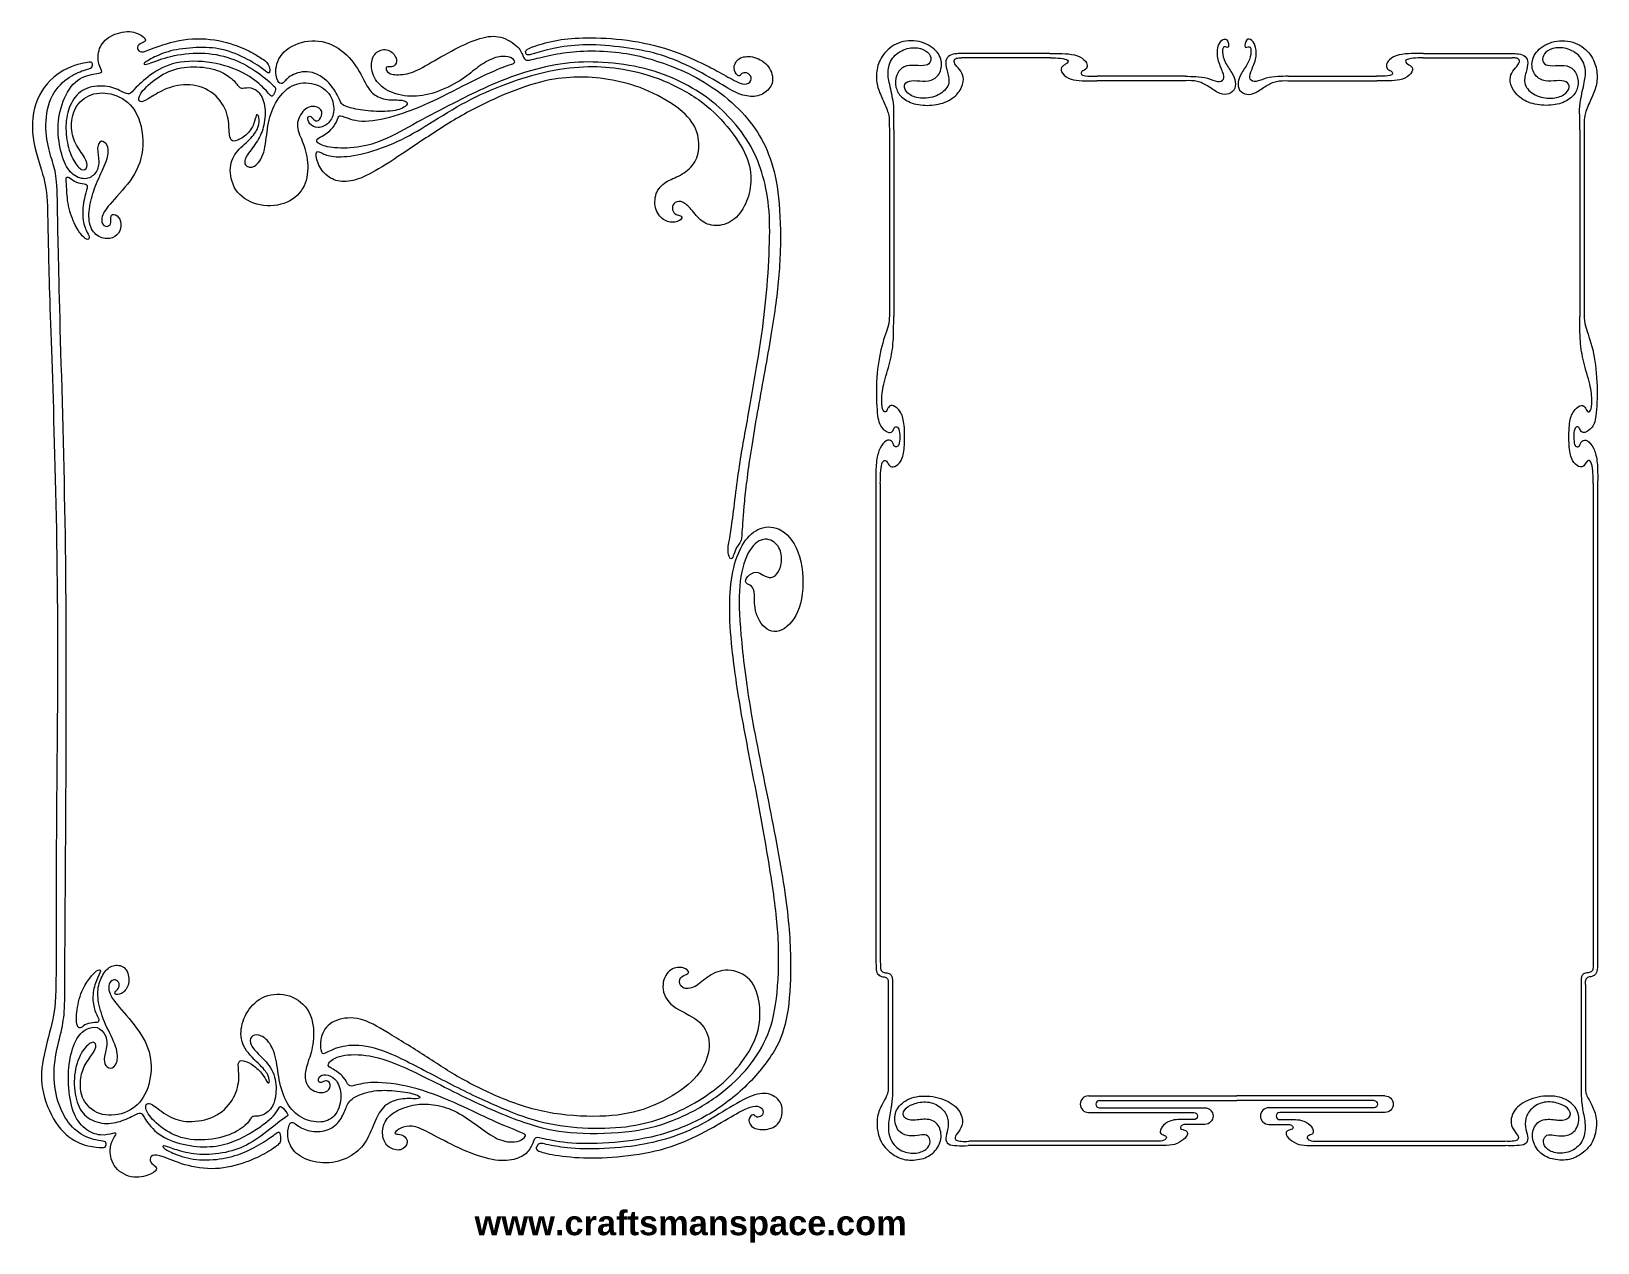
# Model space of a CAD drawing. Header units: millimetres. Extents: x -99 to 91, y -80 to 67.
import ezdxf

# ---------------------------------------------------------------- set-up
doc = ezdxf.new("R2010")
doc.units = ezdxf.units.MM
doc.header["$MEASUREMENT"] = 0
doc.layers.add('Layer 1', color=7, linetype='Continuous')

msp = doc.modelspace()

# ---------------------------------------------------------------- texts
at = {"insert": (-45.36, -76.45), "char_height": 3, "width": 72.1407, "attachment_point": 1}
msp.add_mtext('{\\fArial|b1|i0|c0|p34;www.craftsmanspace.com}', dxfattribs=at)

# ---------------------------------------------------------------- linework, layer by layer
at = {"layer": 'Layer 1', "lineweight": 20}
for points, knots in [([(-73.31, 64.99), (-74.02, 65.3), (-75.21, 65.78), (-76.55, 66.04), (-76.55, 66.04), (-77.89, 66.3), (-79.39, 66.35), (-80.83, 66.13), (-80.83, 66.13), (-82.27, 65.91), (-83.65, 65.42), (-84.5, 65.1), (-84.5, 65.1), (-85.34, 64.79), (-85.67, 64.65), (-85.93, 64.67), (-85.93, 64.67), (-86.2, 64.69), (-86.4, 64.88), (-86.44, 65.09), (-86.44, 65.09), (-86.47, 65.29), (-86.33, 65.51), (-86.11, 65.65), (-86.11, 65.65), (-85.89, 65.79), (-85.6, 65.85), (-85.49, 65.98), (-85.49, 65.98), (-85.38, 66.11), (-85.47, 66.3), (-85.79, 66.55), (-85.79, 66.55), (-86.11, 66.8), (-86.67, 67.1), (-87.4, 67.14), (-87.4, 67.14), (-88.14, 67.17), (-89.04, 66.94), (-89.71, 66.56), (-89.71, 66.56), (-90.38, 66.18), (-90.82, 65.67), (-91.04, 65.06), (-91.04, 65.06), (-91.27, 64.45), (-91.28, 63.74), (-91.15, 63.23), (-91.15, 63.23), (-91.01, 62.72), (-90.75, 62.41), (-90.79, 62.24), (-90.79, 62.24), (-90.84, 62.08), (-91.2, 62.08), (-91.81, 61.96), (-91.81, 61.96), (-92.42, 61.84), (-93.28, 61.61), (-93.99, 60.98), (-93.99, 60.98), (-94.7, 60.35), (-95.26, 59.32), (-95.61, 58.26), (-95.61, 58.26), (-95.97, 57.21), (-96.13, 56.12), (-96.1, 55.01), (-96.1, 55.01), (-96.07, 53.9), (-95.84, 52.75), (-95.55, 51.86), (-95.55, 51.86), (-95.26, 50.96), (-94.91, 50.33), (-94.44, 49.89), (-94.44, 49.89), (-93.96, 49.45), (-93.36, 49.21), (-92.84, 49.22), (-92.84, 49.22), (-92.32, 49.24), (-91.88, 49.51), (-91.59, 49.89), (-91.59, 49.89), (-91.29, 50.27), (-91.14, 50.74), (-91.14, 51.29), (-91.14, 51.29), (-91.14, 51.84), (-91.29, 52.45), (-91.28, 52.93), (-91.28, 52.93), (-91.26, 53.4), (-91.08, 53.73), (-90.83, 53.78), (-90.83, 53.78), (-90.58, 53.82), (-90.26, 53.59), (-90.1, 53.2), (-90.1, 53.2), (-89.95, 52.81), (-89.96, 52.27), (-90.17, 51.58), (-90.17, 51.58), (-90.38, 50.9), (-90.79, 50.07), (-91.15, 49.26), (-91.15, 49.26), (-91.51, 48.44), (-91.82, 47.64), (-92.04, 46.8), (-92.04, 46.8), (-92.26, 45.97), (-92.38, 45.1), (-92.33, 44.36), (-92.33, 44.36), (-92.28, 43.62), (-92.04, 43), (-91.64, 42.58), (-91.64, 42.58), (-91.24, 42.16), (-90.68, 41.94), (-90.18, 41.92), (-90.18, 41.92), (-89.67, 41.91), (-89.23, 42.09), (-88.93, 42.38), (-88.93, 42.38), (-88.63, 42.66), (-88.48, 43.05), (-88.45, 43.44), (-88.45, 43.44), (-88.42, 43.83), (-88.51, 44.23), (-88.73, 44.51), (-88.73, 44.51), (-88.95, 44.78), (-89.3, 44.92), (-89.48, 44.86), (-89.48, 44.86), (-89.66, 44.8), (-89.67, 44.55), (-89.66, 44.28), (-89.66, 44.28), (-89.66, 44.01), (-89.65, 43.73), (-89.81, 43.57), (-89.81, 43.57), (-89.97, 43.4), (-90.3, 43.35), (-90.52, 43.52), (-90.52, 43.52), (-90.74, 43.68), (-90.84, 44.05), (-90.76, 44.47), (-90.76, 44.47), (-90.67, 44.9), (-90.4, 45.38), (-89.77, 46.13), (-89.77, 46.13), (-89.14, 46.87), (-88.14, 47.88), (-87.34, 48.98), (-87.34, 48.98), (-86.55, 50.09), (-85.97, 51.3), (-85.81, 52.75), (-85.81, 52.75), (-85.66, 54.21), (-85.93, 55.9), (-86.53, 57.09), (-86.53, 57.09), (-87.12, 58.27), (-88.02, 58.94), (-88.96, 59.32), (-88.96, 59.32), (-89.9, 59.69), (-90.87, 59.76), (-91.74, 59.54), (-91.74, 59.54), (-92.6, 59.31), (-93.35, 58.79), (-93.81, 58.08), (-93.81, 58.08), (-94.28, 57.37), (-94.45, 56.47), (-94.46, 55.67), (-94.46, 55.67), (-94.46, 54.88), (-94.3, 54.19), (-93.98, 53.54), (-93.98, 53.54), (-93.66, 52.9), (-93.18, 52.31), (-92.89, 51.82), (-92.89, 51.82), (-92.61, 51.32), (-92.52, 50.92), (-92.6, 50.65), (-92.6, 50.65), (-92.69, 50.37), (-92.94, 50.23), (-93.24, 50.35), (-93.24, 50.35), (-93.54, 50.47), (-93.88, 50.86), (-94.2, 51.43), (-94.2, 51.43), (-94.51, 52.01), (-94.8, 52.78), (-94.97, 53.64), (-94.97, 53.64), (-95.14, 54.5), (-95.2, 55.45), (-95.1, 56.32), (-95.1, 56.32), (-95, 57.2), (-94.75, 58), (-94.34, 58.68), (-94.34, 58.68), (-93.93, 59.37), (-93.35, 59.92), (-92.59, 60.22), (-92.59, 60.22), (-91.83, 60.53), (-90.88, 60.57), (-90.1, 60.45), (-90.1, 60.45), (-89.32, 60.32), (-88.7, 60.02), (-88.28, 59.81), (-88.28, 59.81), (-87.87, 59.61), (-87.65, 59.5), (-87.44, 59.57), (-87.44, 59.57), (-87.23, 59.64), (-87.02, 59.89), (-86.57, 60.35), (-86.57, 60.35), (-86.11, 60.82), (-85.4, 61.49), (-84.51, 62.09), (-84.51, 62.09), (-83.62, 62.68), (-82.54, 63.19), (-81.2, 63.41), (-81.2, 63.41), (-79.87, 63.62), (-78.28, 63.54), (-76.84, 63.24), (-76.84, 63.24), (-75.41, 62.95), (-74.12, 62.44), (-73.14, 61.87), (-73.14, 61.87), (-72.16, 61.31), (-71.47, 60.68), (-71.02, 60.22), (-71.02, 60.22), (-70.57, 59.76), (-70.36, 59.45), (-70.21, 59.34), (-70.21, 59.34), (-70.06, 59.22), (-69.98, 59.29), (-69.88, 59.45), (-69.88, 59.45), (-69.77, 59.62), (-69.64, 59.89), (-69.62, 60.09), (-69.62, 60.09), (-69.6, 60.3), (-69.7, 60.44), (-70.17, 60.86), (-70.17, 60.86), (-70.64, 61.27), (-71.47, 61.96), (-72.41, 62.56), (-72.41, 62.56), (-73.35, 63.16), (-74.39, 63.67), (-75.53, 64.02), (-75.53, 64.02), (-76.67, 64.36), (-77.91, 64.53), (-79.17, 64.52), (-79.17, 64.52), (-80.44, 64.5), (-81.73, 64.29), (-82.75, 64.02), (-82.75, 64.02), (-83.76, 63.75), (-84.49, 63.41), (-84.99, 63.25), (-84.99, 63.25), (-85.49, 63.08), (-85.76, 63.09), (-85.63, 63.25), (-85.63, 63.25), (-85.5, 63.42), (-84.97, 63.74), (-84.34, 64.05), (-84.34, 64.05), (-83.71, 64.36), (-82.99, 64.65), (-82.04, 64.86), (-82.04, 64.86), (-81.1, 65.06), (-79.93, 65.18), (-78.86, 65.2), (-78.86, 65.2), (-77.79, 65.22), (-76.82, 65.16), (-75.76, 64.86), (-75.76, 64.86), (-74.7, 64.57), (-73.55, 64.06), (-72.68, 63.57), (-72.68, 63.57), (-71.81, 63.08), (-71.22, 62.61), (-70.88, 62.36), (-70.88, 62.36), (-70.54, 62.11), (-70.45, 62.07), (-70.4, 62.12), (-70.4, 62.12), (-70.34, 62.16), (-70.31, 62.3), (-70.32, 62.52), (-70.32, 62.52), (-70.33, 62.73), (-70.37, 63.04), (-70.67, 63.36), (-70.67, 63.36), (-70.96, 63.68), (-71.52, 64.01), (-71.92, 64.26), (-71.92, 64.26), (-72.33, 64.51), (-72.59, 64.67), (-73.31, 64.99)], [0, 0, 0, 0, 0.011494, 0.011494, 0.011494, 0.011494, 0.022989, 0.022989, 0.022989, 0.022989, 0.034483, 0.034483, 0.034483, 0.034483, 0.045977, 0.045977, 0.045977, 0.045977, 0.057471, 0.057471, 0.057471, 0.057471, 0.068966, 0.068966, 0.068966, 0.068966, 0.08046, 0.08046, 0.08046, 0.08046, 0.091954, 0.091954, 0.091954, 0.091954, 0.103448, 0.103448, 0.103448, 0.103448, 0.114943, 0.114943, 0.114943, 0.114943, 0.126437, 0.126437, 0.126437, 0.126437, 0.137931, 0.137931, 0.137931, 0.137931, 0.149425, 0.149425, 0.149425, 0.149425, 0.16092, 0.16092, 0.16092, 0.16092, 0.172414, 0.172414, 0.172414, 0.172414, 0.183908, 0.183908, 0.183908, 0.183908, 0.195402, 0.195402, 0.195402, 0.195402, 0.206897, 0.206897, 0.206897, 0.206897, 0.218391, 0.218391, 0.218391, 0.218391, 0.229885, 0.229885, 0.229885, 0.229885, 0.241379, 0.241379, 0.241379, 0.241379, 0.252874, 0.252874, 0.252874, 0.252874, 0.264368, 0.264368, 0.264368, 0.264368, 0.275862, 0.275862, 0.275862, 0.275862, 0.287356, 0.287356, 0.287356, 0.287356, 0.298851, 0.298851, 0.298851, 0.298851, 0.310345, 0.310345, 0.310345, 0.310345, 0.321839, 0.321839, 0.321839, 0.321839, 0.333333, 0.333333, 0.333333, 0.333333, 0.344828, 0.344828, 0.344828, 0.344828, 0.356322, 0.356322, 0.356322, 0.356322, 0.367816, 0.367816, 0.367816, 0.367816, 0.37931, 0.37931, 0.37931, 0.37931, 0.390805, 0.390805, 0.390805, 0.390805, 0.402299, 0.402299, 0.402299, 0.402299, 0.413793, 0.413793, 0.413793, 0.413793, 0.425287, 0.425287, 0.425287, 0.425287, 0.436782, 0.436782, 0.436782, 0.436782, 0.448276, 0.448276, 0.448276, 0.448276, 0.45977, 0.45977, 0.45977, 0.45977, 0.471264, 0.471264, 0.471264, 0.471264, 0.482759, 0.482759, 0.482759, 0.482759, 0.494253, 0.494253, 0.494253, 0.494253, 0.505747, 0.505747, 0.505747, 0.505747, 0.517241, 0.517241, 0.517241, 0.517241, 0.528736, 0.528736, 0.528736, 0.528736, 0.54023, 0.54023, 0.54023, 0.54023, 0.551724, 0.551724, 0.551724, 0.551724, 0.563218, 0.563218, 0.563218, 0.563218, 0.574713, 0.574713, 0.574713, 0.574713, 0.586207, 0.586207, 0.586207, 0.586207, 0.597701, 0.597701, 0.597701, 0.597701, 0.609195, 0.609195, 0.609195, 0.609195, 0.62069, 0.62069, 0.62069, 0.62069, 0.632184, 0.632184, 0.632184, 0.632184, 0.643678, 0.643678, 0.643678, 0.643678, 0.655172, 0.655172, 0.655172, 0.655172, 0.666667, 0.666667, 0.666667, 0.666667, 0.678161, 0.678161, 0.678161, 0.678161, 0.689655, 0.689655, 0.689655, 0.689655, 0.701149, 0.701149, 0.701149, 0.701149, 0.712644, 0.712644, 0.712644, 0.712644, 0.724138, 0.724138, 0.724138, 0.724138, 0.735632, 0.735632, 0.735632, 0.735632, 0.747126, 0.747126, 0.747126, 0.747126, 0.758621, 0.758621, 0.758621, 0.758621, 0.770115, 0.770115, 0.770115, 0.770115, 0.781609, 0.781609, 0.781609, 0.781609, 0.793103, 0.793103, 0.793103, 0.793103, 0.804598, 0.804598, 0.804598, 0.804598, 0.816092, 0.816092, 0.816092, 0.816092, 0.827586, 0.827586, 0.827586, 0.827586, 0.83908, 0.83908, 0.83908, 0.83908, 0.850575, 0.850575, 0.850575, 0.850575, 0.862069, 0.862069, 0.862069, 0.862069, 0.873563, 0.873563, 0.873563, 0.873563, 0.885057, 0.885057, 0.885057, 0.885057, 0.896552, 0.896552, 0.896552, 0.896552, 0.908046, 0.908046, 0.908046, 0.908046, 0.91954, 0.91954, 0.91954, 0.91954, 0.931034, 0.931034, 0.931034, 0.931034, 0.942529, 0.942529, 0.942529, 0.942529, 0.954023, 0.954023, 0.954023, 0.954023, 0.965517, 0.965517, 0.965517, 0.965517, 0.977011, 0.977011, 0.977011, 0.977011, 1, 1, 1, 1]), ([(-58.75, 61.03), (-59.13, 61.76), (-59.63, 62.78), (-60.36, 63.66), (-60.36, 63.66), (-61.09, 64.54), (-62.06, 65.29), (-63.13, 65.68), (-63.13, 65.68), (-64.2, 66.08), (-65.37, 66.13), (-66.45, 65.83), (-66.45, 65.83), (-67.52, 65.53), (-68.49, 64.9), (-69.02, 64.12), (-69.02, 64.12), (-69.55, 63.34), (-69.63, 62.42), (-69.55, 61.82), (-69.55, 61.82), (-69.48, 61.22), (-69.25, 60.94), (-69.07, 60.84), (-69.07, 60.84), (-68.88, 60.74), (-68.74, 60.83), (-68.52, 61.06), (-68.52, 61.06), (-68.31, 61.28), (-68.01, 61.64), (-67.43, 61.91), (-67.43, 61.91), (-66.84, 62.19), (-65.97, 62.37), (-65.12, 62.15), (-65.12, 62.15), (-64.28, 61.92), (-63.46, 61.3), (-62.9, 60.64), (-62.9, 60.64), (-62.33, 59.97), (-62.02, 59.27), (-61.83, 58.85), (-61.83, 58.85), (-61.64, 58.43), (-61.55, 58.29), (-61.28, 58.15), (-61.28, 58.15), (-61, 58), (-60.52, 57.84), (-59.83, 57.7), (-59.83, 57.7), (-59.13, 57.56), (-58.22, 57.45), (-57.3, 57.41), (-57.3, 57.41), (-56.39, 57.38), (-55.47, 57.43), (-54.79, 57.6), (-54.79, 57.6), (-54.11, 57.76), (-53.68, 58.05), (-53.59, 58.29), (-53.59, 58.29), (-53.51, 58.53), (-53.78, 58.72), (-54.24, 58.78), (-54.24, 58.78), (-54.71, 58.84), (-55.37, 58.78), (-56, 58.87), (-56, 58.87), (-56.63, 58.96), (-57.22, 59.19), (-57.65, 59.53), (-57.65, 59.53), (-58.09, 59.86), (-58.36, 60.3), (-58.75, 61.03)], [0, 0, 0, 0, 0.047619, 0.047619, 0.047619, 0.047619, 0.095238, 0.095238, 0.095238, 0.095238, 0.142857, 0.142857, 0.142857, 0.142857, 0.190476, 0.190476, 0.190476, 0.190476, 0.238095, 0.238095, 0.238095, 0.238095, 0.285714, 0.285714, 0.285714, 0.285714, 0.333333, 0.333333, 0.333333, 0.333333, 0.380952, 0.380952, 0.380952, 0.380952, 0.428571, 0.428571, 0.428571, 0.428571, 0.47619, 0.47619, 0.47619, 0.47619, 0.52381, 0.52381, 0.52381, 0.52381, 0.571429, 0.571429, 0.571429, 0.571429, 0.619048, 0.619048, 0.619048, 0.619048, 0.666667, 0.666667, 0.666667, 0.666667, 0.714286, 0.714286, 0.714286, 0.714286, 0.761905, 0.761905, 0.761905, 0.761905, 0.809524, 0.809524, 0.809524, 0.809524, 0.857143, 0.857143, 0.857143, 0.857143, 0.904762, 0.904762, 0.904762, 0.904762, 1, 1, 1, 1]), ([(-24.81, 64.03), (-25.89, 64.31), (-26.96, 64.51), (-28.2, 64.64), (-28.2, 64.64), (-29.44, 64.76), (-30.84, 64.81), (-32.06, 64.77), (-32.06, 64.77), (-33.27, 64.73), (-34.3, 64.61), (-35.32, 64.42), (-35.32, 64.42), (-36.34, 64.24), (-37.36, 63.98), (-38, 63.83), (-38, 63.83), (-38.63, 63.68), (-38.87, 63.63), (-39.05, 63.67), (-39.05, 63.67), (-39.22, 63.71), (-39.34, 63.84), (-39.45, 64.12), (-39.45, 64.12), (-39.57, 64.39), (-39.69, 64.81), (-40.15, 65.28), (-40.15, 65.28), (-40.6, 65.74), (-41.38, 66.24), (-42.18, 66.45), (-42.18, 66.45), (-42.98, 66.66), (-43.79, 66.57), (-44.71, 66.3), (-44.71, 66.3), (-45.62, 66.03), (-46.64, 65.57), (-47.77, 64.98), (-47.77, 64.98), (-48.89, 64.4), (-50.12, 63.68), (-51.05, 63.15), (-51.05, 63.15), (-51.99, 62.61), (-52.62, 62.26), (-53.32, 62.07), (-53.32, 62.07), (-54.02, 61.88), (-54.78, 61.85), (-55.27, 61.93), (-55.27, 61.93), (-55.76, 62.01), (-55.98, 62.22), (-56.08, 62.39), (-56.08, 62.39), (-56.17, 62.57), (-56.15, 62.73), (-56.08, 62.8), (-56.08, 62.8), (-56.01, 62.87), (-55.89, 62.85), (-55.73, 62.85), (-55.73, 62.85), (-55.58, 62.84), (-55.37, 62.84), (-55.18, 62.97), (-55.18, 62.97), (-54.99, 63.11), (-54.81, 63.38), (-54.88, 63.75), (-54.88, 63.75), (-54.96, 64.12), (-55.29, 64.6), (-55.73, 64.81), (-55.73, 64.81), (-56.17, 65.02), (-56.72, 64.97), (-57.12, 64.72), (-57.12, 64.72), (-57.53, 64.48), (-57.79, 64.04), (-57.88, 63.46), (-57.88, 63.46), (-57.97, 62.89), (-57.88, 62.17), (-57.55, 61.53), (-57.55, 61.53), (-57.22, 60.89), (-56.65, 60.34), (-55.88, 59.94), (-55.88, 59.94), (-55.12, 59.54), (-54.16, 59.3), (-53.19, 59.26), (-53.19, 59.26), (-52.21, 59.22), (-51.23, 59.39), (-50.17, 59.74), (-50.17, 59.74), (-49.12, 60.1), (-48, 60.63), (-47.16, 61.16), (-47.16, 61.16), (-46.32, 61.68), (-45.75, 62.19), (-45.15, 62.66), (-45.15, 62.66), (-44.54, 63.12), (-43.89, 63.54), (-43.26, 63.8), (-43.26, 63.8), (-42.64, 64.06), (-42.04, 64.16), (-41.58, 64.11), (-41.58, 64.11), (-41.12, 64.07), (-40.8, 63.89), (-40.62, 63.72), (-40.62, 63.72), (-40.44, 63.55), (-40.41, 63.4), (-40.57, 63.29), (-40.57, 63.29), (-40.72, 63.19), (-41.06, 63.14), (-41.9, 62.81), (-41.9, 62.81), (-42.74, 62.48), (-44.07, 61.87), (-45.61, 61.11), (-45.61, 61.11), (-47.14, 60.35), (-48.87, 59.43), (-50.4, 58.71), (-50.4, 58.71), (-51.92, 58), (-53.23, 57.48), (-54.64, 57.04), (-54.64, 57.04), (-56.04, 56.61), (-57.53, 56.25), (-58.69, 56.24), (-58.69, 56.24), (-59.86, 56.22), (-60.7, 56.55), (-61.19, 56.73), (-61.19, 56.73), (-61.68, 56.92), (-61.82, 56.95), (-61.91, 56.81), (-61.91, 56.81), (-62.01, 56.67), (-62.07, 56.35), (-62.29, 55.96), (-62.29, 55.96), (-62.51, 55.57), (-62.91, 55.11), (-63.32, 54.8), (-63.32, 54.8), (-63.73, 54.49), (-64.15, 54.32), (-64.39, 54.15), (-64.39, 54.15), (-64.63, 53.98), (-64.68, 53.8), (-64.46, 53.61), (-64.46, 53.61), (-64.25, 53.41), (-63.76, 53.2), (-62.99, 53.07), (-62.99, 53.07), (-62.23, 52.94), (-61.2, 52.89), (-60.09, 53.01), (-60.09, 53.01), (-58.97, 53.12), (-57.78, 53.41), (-56.49, 53.96), (-56.49, 53.96), (-55.19, 54.5), (-53.8, 55.3), (-52.34, 56.1), (-52.34, 56.1), (-50.87, 56.9), (-49.32, 57.71), (-47.99, 58.39), (-47.99, 58.39), (-46.66, 59.07), (-45.56, 59.63), (-44.25, 60.22), (-44.25, 60.22), (-42.93, 60.82), (-41.39, 61.46), (-39.78, 61.99), (-39.78, 61.99), (-38.16, 62.52), (-36.47, 62.94), (-34.92, 63.18), (-34.92, 63.18), (-33.37, 63.42), (-31.95, 63.48), (-30.34, 63.41), (-30.34, 63.41), (-28.73, 63.34), (-26.94, 63.14), (-25.29, 62.78), (-25.29, 62.78), (-23.64, 62.42), (-22.13, 61.89), (-20.78, 61.27), (-20.78, 61.27), (-19.42, 60.65), (-18.21, 59.93), (-17.12, 59.14), (-17.12, 59.14), (-16.03, 58.35), (-15.06, 57.49), (-14.15, 56.49), (-14.15, 56.49), (-13.24, 55.5), (-12.4, 54.38), (-11.73, 53.2), (-11.73, 53.2), (-11.07, 52.02), (-10.6, 50.79), (-10.23, 49.49), (-10.23, 49.49), (-9.87, 48.18), (-9.61, 46.82), (-9.49, 45.27), (-9.49, 45.27), (-9.38, 43.72), (-9.4, 41.98), (-9.49, 40.02), (-9.49, 40.02), (-9.58, 38.05), (-9.74, 35.85), (-9.95, 33.82), (-9.95, 33.82), (-10.16, 31.8), (-10.42, 29.95), (-10.79, 27.61), (-10.79, 27.61), (-11.17, 25.28), (-11.65, 22.46), (-12.06, 20.18), (-12.06, 20.18), (-12.48, 17.91), (-12.82, 16.18), (-13.15, 13.84), (-13.15, 13.84), (-13.49, 11.5), (-13.82, 8.55), (-14.06, 6.87), (-14.06, 6.87), (-14.29, 5.18), (-14.44, 4.75), (-14.48, 4.32), (-14.48, 4.32), (-14.52, 3.9), (-14.46, 3.47), (-14.36, 3.22), (-14.36, 3.22), (-14.27, 2.97), (-14.16, 2.89), (-14.06, 2.95), (-14.06, 2.95), (-13.97, 3), (-13.88, 3.2), (-13.79, 3.46), (-13.79, 3.46), (-13.7, 3.72), (-13.59, 4.04), (-13.44, 4.31), (-13.44, 4.31), (-13.28, 4.59), (-13.08, 4.82), (-12.97, 5.04), (-12.97, 5.04), (-12.86, 5.26), (-12.84, 5.47), (-12.79, 6.22), (-12.79, 6.22), (-12.74, 6.96), (-12.67, 8.24), (-12.5, 9.94), (-12.5, 9.94), (-12.33, 11.65), (-12.07, 13.78), (-11.65, 16.44), (-11.65, 16.44), (-11.23, 19.1), (-10.66, 22.28), (-10.12, 25.27), (-10.12, 25.27), (-9.58, 28.27), (-9.09, 31.08), (-8.74, 33.56), (-8.74, 33.56), (-8.4, 36.04), (-8.2, 38.19), (-8.13, 40.42), (-8.13, 40.42), (-8.07, 42.65), (-8.13, 44.96), (-8.33, 46.89), (-8.33, 46.89), (-8.54, 48.82), (-8.89, 50.35), (-9.36, 51.69), (-9.36, 51.69), (-9.83, 53.04), (-10.43, 54.18), (-11.19, 55.29), (-11.19, 55.29), (-11.95, 56.4), (-12.86, 57.47), (-14.03, 58.5), (-14.03, 58.5), (-15.19, 59.53), (-16.59, 60.52), (-17.89, 61.27), (-17.89, 61.27), (-19.19, 62.02), (-20.38, 62.53), (-21.52, 62.96), (-21.52, 62.96), (-22.66, 63.4), (-23.74, 63.75), (-24.81, 64.03)], [0, 0, 0, 0, 0.011905, 0.011905, 0.011905, 0.011905, 0.02381, 0.02381, 0.02381, 0.02381, 0.035714, 0.035714, 0.035714, 0.035714, 0.047619, 0.047619, 0.047619, 0.047619, 0.059524, 0.059524, 0.059524, 0.059524, 0.071429, 0.071429, 0.071429, 0.071429, 0.083333, 0.083333, 0.083333, 0.083333, 0.095238, 0.095238, 0.095238, 0.095238, 0.107143, 0.107143, 0.107143, 0.107143, 0.119048, 0.119048, 0.119048, 0.119048, 0.130952, 0.130952, 0.130952, 0.130952, 0.142857, 0.142857, 0.142857, 0.142857, 0.154762, 0.154762, 0.154762, 0.154762, 0.166667, 0.166667, 0.166667, 0.166667, 0.178571, 0.178571, 0.178571, 0.178571, 0.190476, 0.190476, 0.190476, 0.190476, 0.202381, 0.202381, 0.202381, 0.202381, 0.214286, 0.214286, 0.214286, 0.214286, 0.22619, 0.22619, 0.22619, 0.22619, 0.238095, 0.238095, 0.238095, 0.238095, 0.25, 0.25, 0.25, 0.25, 0.261905, 0.261905, 0.261905, 0.261905, 0.27381, 0.27381, 0.27381, 0.27381, 0.285714, 0.285714, 0.285714, 0.285714, 0.297619, 0.297619, 0.297619, 0.297619, 0.309524, 0.309524, 0.309524, 0.309524, 0.321429, 0.321429, 0.321429, 0.321429, 0.333333, 0.333333, 0.333333, 0.333333, 0.345238, 0.345238, 0.345238, 0.345238, 0.357143, 0.357143, 0.357143, 0.357143, 0.369048, 0.369048, 0.369048, 0.369048, 0.380952, 0.380952, 0.380952, 0.380952, 0.392857, 0.392857, 0.392857, 0.392857, 0.404762, 0.404762, 0.404762, 0.404762, 0.416667, 0.416667, 0.416667, 0.416667, 0.428571, 0.428571, 0.428571, 0.428571, 0.440476, 0.440476, 0.440476, 0.440476, 0.452381, 0.452381, 0.452381, 0.452381, 0.464286, 0.464286, 0.464286, 0.464286, 0.47619, 0.47619, 0.47619, 0.47619, 0.488095, 0.488095, 0.488095, 0.488095, 0.5, 0.5, 0.5, 0.5, 0.511905, 0.511905, 0.511905, 0.511905, 0.52381, 0.52381, 0.52381, 0.52381, 0.535714, 0.535714, 0.535714, 0.535714, 0.547619, 0.547619, 0.547619, 0.547619, 0.559524, 0.559524, 0.559524, 0.559524, 0.571429, 0.571429, 0.571429, 0.571429, 0.583333, 0.583333, 0.583333, 0.583333, 0.595238, 0.595238, 0.595238, 0.595238, 0.607143, 0.607143, 0.607143, 0.607143, 0.619048, 0.619048, 0.619048, 0.619048, 0.630952, 0.630952, 0.630952, 0.630952, 0.642857, 0.642857, 0.642857, 0.642857, 0.654762, 0.654762, 0.654762, 0.654762, 0.666667, 0.666667, 0.666667, 0.666667, 0.678571, 0.678571, 0.678571, 0.678571, 0.690476, 0.690476, 0.690476, 0.690476, 0.702381, 0.702381, 0.702381, 0.702381, 0.714286, 0.714286, 0.714286, 0.714286, 0.72619, 0.72619, 0.72619, 0.72619, 0.738095, 0.738095, 0.738095, 0.738095, 0.75, 0.75, 0.75, 0.75, 0.761905, 0.761905, 0.761905, 0.761905, 0.77381, 0.77381, 0.77381, 0.77381, 0.785714, 0.785714, 0.785714, 0.785714, 0.797619, 0.797619, 0.797619, 0.797619, 0.809524, 0.809524, 0.809524, 0.809524, 0.821429, 0.821429, 0.821429, 0.821429, 0.833333, 0.833333, 0.833333, 0.833333, 0.845238, 0.845238, 0.845238, 0.845238, 0.857143, 0.857143, 0.857143, 0.857143, 0.869048, 0.869048, 0.869048, 0.869048, 0.880952, 0.880952, 0.880952, 0.880952, 0.892857, 0.892857, 0.892857, 0.892857, 0.904762, 0.904762, 0.904762, 0.904762, 0.916667, 0.916667, 0.916667, 0.916667, 0.928571, 0.928571, 0.928571, 0.928571, 0.940476, 0.940476, 0.940476, 0.940476, 0.952381, 0.952381, 0.952381, 0.952381, 0.964286, 0.964286, 0.964286, 0.964286, 0.97619, 0.97619, 0.97619, 0.97619, 1, 1, 1, 1]), ([(-17.78, 63.33), (-18.74, 63.78), (-20.06, 64.39), (-21.62, 64.91), (-21.62, 64.91), (-23.18, 65.43), (-24.98, 65.85), (-26.75, 66.09), (-26.75, 66.09), (-28.52, 66.33), (-30.27, 66.38), (-31.68, 66.37), (-31.68, 66.37), (-33.08, 66.37), (-34.14, 66.3), (-35.2, 66.11), (-35.2, 66.11), (-36.26, 65.92), (-37.31, 65.6), (-37.98, 65.38), (-37.98, 65.38), (-38.65, 65.15), (-38.93, 65.02), (-39.05, 64.88), (-39.05, 64.88), (-39.18, 64.75), (-39.16, 64.62), (-39.11, 64.5), (-39.11, 64.5), (-39.07, 64.39), (-39.01, 64.29), (-38.81, 64.3), (-38.81, 64.3), (-38.62, 64.31), (-38.29, 64.41), (-37.65, 64.6), (-37.65, 64.6), (-37, 64.78), (-36.04, 65.04), (-34.93, 65.24), (-34.93, 65.24), (-33.83, 65.43), (-32.57, 65.55), (-31.13, 65.52), (-31.13, 65.52), (-29.69, 65.5), (-28.07, 65.33), (-26.63, 65.13), (-26.63, 65.13), (-25.18, 64.92), (-23.92, 64.67), (-22.61, 64.26), (-22.61, 64.26), (-21.29, 63.84), (-19.92, 63.27), (-18.63, 62.61), (-18.63, 62.61), (-17.34, 61.94), (-16.13, 61.2), (-15.18, 60.64), (-15.18, 60.64), (-14.24, 60.08), (-13.57, 59.7), (-12.92, 59.48), (-12.92, 59.48), (-12.27, 59.26), (-11.65, 59.19), (-11.09, 59.28), (-11.09, 59.28), (-10.52, 59.37), (-10.02, 59.62), (-9.64, 60.01), (-9.64, 60.01), (-9.27, 60.39), (-9.02, 60.9), (-9.06, 61.5), (-9.06, 61.5), (-9.09, 62.09), (-9.42, 62.76), (-9.92, 63.24), (-9.92, 63.24), (-10.43, 63.72), (-11.12, 64.01), (-11.74, 64.09), (-11.74, 64.09), (-12.36, 64.16), (-12.91, 64.02), (-13.26, 63.74), (-13.26, 63.74), (-13.61, 63.45), (-13.76, 63.03), (-13.74, 62.67), (-13.74, 62.67), (-13.72, 62.31), (-13.54, 62), (-13.39, 61.86), (-13.39, 61.86), (-13.24, 61.71), (-13.12, 61.72), (-13.03, 61.79), (-13.03, 61.79), (-12.93, 61.87), (-12.86, 62.02), (-12.7, 62.09), (-12.7, 62.09), (-12.54, 62.16), (-12.27, 62.15), (-12.05, 62.02), (-12.05, 62.02), (-11.83, 61.88), (-11.65, 61.62), (-11.67, 61.36), (-11.67, 61.36), (-11.69, 61.1), (-11.91, 60.84), (-12.22, 60.76), (-12.22, 60.76), (-12.54, 60.69), (-12.94, 60.8), (-13.53, 61.09), (-13.53, 61.09), (-14.11, 61.37), (-14.88, 61.82), (-15.56, 62.19), (-15.56, 62.19), (-16.24, 62.57), (-16.82, 62.87), (-17.78, 63.33)], [0, 0, 0, 0, 0.030303, 0.030303, 0.030303, 0.030303, 0.060606, 0.060606, 0.060606, 0.060606, 0.090909, 0.090909, 0.090909, 0.090909, 0.121212, 0.121212, 0.121212, 0.121212, 0.151515, 0.151515, 0.151515, 0.151515, 0.181818, 0.181818, 0.181818, 0.181818, 0.212121, 0.212121, 0.212121, 0.212121, 0.242424, 0.242424, 0.242424, 0.242424, 0.272727, 0.272727, 0.272727, 0.272727, 0.30303, 0.30303, 0.30303, 0.30303, 0.333333, 0.333333, 0.333333, 0.333333, 0.363636, 0.363636, 0.363636, 0.363636, 0.393939, 0.393939, 0.393939, 0.393939, 0.424242, 0.424242, 0.424242, 0.424242, 0.454545, 0.454545, 0.454545, 0.454545, 0.484848, 0.484848, 0.484848, 0.484848, 0.515152, 0.515152, 0.515152, 0.515152, 0.545455, 0.545455, 0.545455, 0.545455, 0.575758, 0.575758, 0.575758, 0.575758, 0.606061, 0.606061, 0.606061, 0.606061, 0.636364, 0.636364, 0.636364, 0.636364, 0.666667, 0.666667, 0.666667, 0.666667, 0.69697, 0.69697, 0.69697, 0.69697, 0.727273, 0.727273, 0.727273, 0.727273, 0.757576, 0.757576, 0.757576, 0.757576, 0.787879, 0.787879, 0.787879, 0.787879, 0.818182, 0.818182, 0.818182, 0.818182, 0.848485, 0.848485, 0.848485, 0.848485, 0.878788, 0.878788, 0.878788, 0.878788, 0.909091, 0.909091, 0.909091, 0.909091, 0.939394, 0.939394, 0.939394, 0.939394, 1, 1, 1, 1]), ([(13.98, 64.47), (13.71, 64.47), (13.44, 64.47), (13.15, 64.42), (13.15, 64.42), (12.86, 64.38), (12.56, 64.28), (12.35, 64.1), (12.35, 64.1), (12.14, 63.92), (12.04, 63.66), (12.04, 63.33), (12.04, 63.33), (12.03, 63.01), (12.13, 62.63), (12.25, 62.18), (12.25, 62.18), (12.37, 61.73), (12.52, 61.2), (12.35, 60.7), (12.35, 60.7), (12.19, 60.19), (11.71, 59.72), (11.12, 59.42), (11.12, 59.42), (10.52, 59.12), (9.81, 59), (9.18, 59.02), (9.18, 59.02), (8.56, 59.05), (8.03, 59.22), (7.65, 59.46), (7.65, 59.46), (7.27, 59.71), (7.05, 60.02), (7, 60.32), (7, 60.32), (6.95, 60.61), (7.08, 60.9), (7.36, 61.04), (7.36, 61.04), (7.64, 61.18), (8.07, 61.18), (8.53, 61.15), (8.53, 61.15), (8.99, 61.12), (9.47, 61.06), (9.92, 61.14), (9.92, 61.14), (10.38, 61.22), (10.82, 61.44), (11.11, 61.83), (11.11, 61.83), (11.41, 62.23), (11.57, 62.8), (11.51, 63.37), (11.51, 63.37), (11.45, 63.94), (11.17, 64.51), (10.63, 64.99), (10.63, 64.99), (10.1, 65.47), (9.32, 65.86), (8.47, 65.98), (8.47, 65.98), (7.63, 66.11), (6.72, 65.97), (5.98, 65.62), (5.98, 65.62), (5.24, 65.26), (4.67, 64.7), (4.29, 64.11), (4.29, 64.11), (3.91, 63.53), (3.71, 62.92), (3.63, 62.31), (3.63, 62.31), (3.55, 61.7), (3.59, 61.09), (3.72, 60.53), (3.72, 60.53), (3.85, 59.97), (4.08, 59.46), (4.34, 58.9), (4.34, 58.9), (4.59, 58.33), (4.87, 57.71), (5.01, 57.24), (5.01, 57.24), (5.15, 56.78), (5.15, 56.47), (5.15, 56.13), (5.15, 56.13), (5.16, 55.79), (5.16, 55.41), (5.16, 55.04)], [0, 0, 0, 0, 0.04, 0.04, 0.04, 0.04, 0.08, 0.08, 0.08, 0.08, 0.12, 0.12, 0.12, 0.12, 0.16, 0.16, 0.16, 0.16, 0.2, 0.2, 0.2, 0.2, 0.24, 0.24, 0.24, 0.24, 0.28, 0.28, 0.28, 0.28, 0.32, 0.32, 0.32, 0.32, 0.36, 0.36, 0.36, 0.36, 0.4, 0.4, 0.4, 0.4, 0.44, 0.44, 0.44, 0.44, 0.48, 0.48, 0.48, 0.48, 0.52, 0.52, 0.52, 0.52, 0.56, 0.56, 0.56, 0.56, 0.6, 0.6, 0.6, 0.6, 0.64, 0.64, 0.64, 0.64, 0.68, 0.68, 0.68, 0.68, 0.72, 0.72, 0.72, 0.72, 0.76, 0.76, 0.76, 0.76, 0.8, 0.8, 0.8, 0.8, 0.84, 0.84, 0.84, 0.84, 0.88, 0.88, 0.88, 0.88, 0.92, 0.92, 0.92, 0.92, 1, 1, 1, 1]), ([(5.69, 55.16), (5.69, 55.77), (5.7, 56.39), (5.71, 56.9), (5.71, 56.9), (5.72, 57.41), (5.74, 57.83), (5.65, 58.47), (5.65, 58.47), (5.56, 59.12), (5.36, 59.99), (5.21, 60.68), (5.21, 60.68), (5.06, 61.37), (4.96, 61.87), (5.02, 62.43), (5.02, 62.43), (5.07, 62.98), (5.29, 63.6), (5.71, 64.08), (5.71, 64.08), (6.13, 64.56), (6.75, 64.91), (7.34, 65.07), (7.34, 65.07), (7.93, 65.23), (8.5, 65.2), (8.97, 65.07), (8.97, 65.07), (9.43, 64.94), (9.8, 64.7), (10.01, 64.42), (10.01, 64.42), (10.22, 64.13), (10.27, 63.8), (10.19, 63.54), (10.19, 63.54), (10.12, 63.28), (9.92, 63.11), (9.59, 63.03), (9.59, 63.03), (9.26, 62.96), (8.8, 62.99), (8.33, 63.01), (8.33, 63.01), (7.86, 63.04), (7.38, 63.04), (6.98, 62.86), (6.98, 62.86), (6.57, 62.67), (6.24, 62.28), (6.07, 61.82), (6.07, 61.82), (5.89, 61.36), (5.87, 60.82), (5.97, 60.37), (5.97, 60.37), (6.07, 59.91), (6.29, 59.53), (6.66, 59.18), (6.66, 59.18), (7.03, 58.84), (7.55, 58.54), (8.19, 58.36), (8.19, 58.36), (8.84, 58.18), (9.6, 58.12), (10.35, 58.18), (10.35, 58.18), (11.09, 58.24), (11.81, 58.42), (12.41, 58.75), (12.41, 58.75), (13, 59.07), (13.48, 59.55), (13.78, 60.02), (13.78, 60.02), (14.07, 60.48), (14.19, 60.94), (14.18, 61.33), (14.18, 61.33), (14.18, 61.71), (14.05, 62.03), (13.85, 62.31), (13.85, 62.31), (13.66, 62.6), (13.4, 62.85), (13.24, 63.07), (13.24, 63.07), (13.09, 63.28), (13.03, 63.46), (13.06, 63.59), (13.06, 63.59), (13.08, 63.73), (13.18, 63.83), (13.34, 63.89), (13.34, 63.89), (13.51, 63.94), (13.73, 63.94), (13.95, 63.94)], [0, 0, 0, 0, 0.038462, 0.038462, 0.038462, 0.038462, 0.076923, 0.076923, 0.076923, 0.076923, 0.115385, 0.115385, 0.115385, 0.115385, 0.153846, 0.153846, 0.153846, 0.153846, 0.192308, 0.192308, 0.192308, 0.192308, 0.230769, 0.230769, 0.230769, 0.230769, 0.269231, 0.269231, 0.269231, 0.269231, 0.307692, 0.307692, 0.307692, 0.307692, 0.346154, 0.346154, 0.346154, 0.346154, 0.384615, 0.384615, 0.384615, 0.384615, 0.423077, 0.423077, 0.423077, 0.423077, 0.461538, 0.461538, 0.461538, 0.461538, 0.5, 0.5, 0.5, 0.5, 0.538462, 0.538462, 0.538462, 0.538462, 0.576923, 0.576923, 0.576923, 0.576923, 0.615385, 0.615385, 0.615385, 0.615385, 0.653846, 0.653846, 0.653846, 0.653846, 0.692308, 0.692308, 0.692308, 0.692308, 0.730769, 0.730769, 0.730769, 0.730769, 0.769231, 0.769231, 0.769231, 0.769231, 0.807692, 0.807692, 0.807692, 0.807692, 0.846154, 0.846154, 0.846154, 0.846154, 0.884615, 0.884615, 0.884615, 0.884615, 0.923077, 0.923077, 0.923077, 0.923077, 1, 1, 1, 1]), ([(41.21, 61.69), (41.62, 61.69), (42.04, 61.69), (42.5, 61.67), (42.5, 61.67), (42.95, 61.64), (43.45, 61.59), (43.91, 61.46), (43.91, 61.46), (44.37, 61.32), (44.79, 61.11), (45.14, 61.06), (45.14, 61.06), (45.48, 61.02), (45.74, 61.14), (45.85, 61.34), (45.85, 61.34), (45.96, 61.54), (45.92, 61.81), (45.76, 62.23), (45.76, 62.23), (45.61, 62.65), (45.34, 63.22), (45.21, 63.76), (45.21, 63.76), (45.08, 64.3), (45.1, 64.82), (45.19, 65.21), (45.19, 65.21), (45.28, 65.6), (45.43, 65.85), (45.64, 66.04), (45.64, 66.04), (45.84, 66.23), (46.1, 66.34), (46.27, 66.14), (46.27, 66.14), (46.45, 65.94), (46.54, 65.42), (46.46, 65.27), (46.46, 65.27), (46.38, 65.11), (46.12, 65.33), (45.96, 65.29), (45.96, 65.29), (45.8, 65.26), (45.74, 64.99), (45.76, 64.64), (45.76, 64.64), (45.77, 64.29), (45.86, 63.85), (46.08, 63.41), (46.08, 63.41), (46.29, 62.97), (46.63, 62.52), (46.87, 62.12), (46.87, 62.12), (47.11, 61.73), (47.24, 61.38), (47.3, 61.02), (47.3, 61.02), (47.35, 60.67), (47.32, 60.3), (47.14, 60.02), (47.14, 60.02), (46.95, 59.75), (46.6, 59.57), (46.26, 59.51), (46.26, 59.51), (45.92, 59.46), (45.58, 59.52), (45.18, 59.72), (45.18, 59.72), (44.79, 59.92), (44.34, 60.26), (43.91, 60.53), (43.91, 60.53), (43.49, 60.79), (43.08, 60.98), (42.65, 61.08), (42.65, 61.08), (42.21, 61.17), (41.74, 61.17), (41.27, 61.16)], [0, 0, 0, 0, 0.045455, 0.045455, 0.045455, 0.045455, 0.090909, 0.090909, 0.090909, 0.090909, 0.136364, 0.136364, 0.136364, 0.136364, 0.181818, 0.181818, 0.181818, 0.181818, 0.227273, 0.227273, 0.227273, 0.227273, 0.272727, 0.272727, 0.272727, 0.272727, 0.318182, 0.318182, 0.318182, 0.318182, 0.363636, 0.363636, 0.363636, 0.363636, 0.409091, 0.409091, 0.409091, 0.409091, 0.454545, 0.454545, 0.454545, 0.454545, 0.5, 0.5, 0.5, 0.5, 0.545455, 0.545455, 0.545455, 0.545455, 0.590909, 0.590909, 0.590909, 0.590909, 0.636364, 0.636364, 0.636364, 0.636364, 0.681818, 0.681818, 0.681818, 0.681818, 0.727273, 0.727273, 0.727273, 0.727273, 0.772727, 0.772727, 0.772727, 0.772727, 0.818182, 0.818182, 0.818182, 0.818182, 0.863636, 0.863636, 0.863636, 0.863636, 0.909091, 0.909091, 0.909091, 0.909091, 1, 1, 1, 1]), ([(53.76, 61.69), (53.35, 61.69), (52.93, 61.69), (52.47, 61.67), (52.47, 61.67), (52.02, 61.64), (51.52, 61.59), (51.06, 61.46), (51.06, 61.46), (50.6, 61.32), (50.18, 61.11), (49.83, 61.06), (49.83, 61.06), (49.49, 61.02), (49.23, 61.14), (49.12, 61.34), (49.12, 61.34), (49.01, 61.54), (49.05, 61.81), (49.21, 62.23), (49.21, 62.23), (49.36, 62.65), (49.63, 63.22), (49.76, 63.76), (49.76, 63.76), (49.89, 64.3), (49.87, 64.82), (49.78, 65.21), (49.78, 65.21), (49.69, 65.6), (49.54, 65.85), (49.33, 66.04), (49.33, 66.04), (49.13, 66.23), (48.87, 66.34), (48.7, 66.14), (48.7, 66.14), (48.52, 65.94), (48.43, 65.42), (48.51, 65.27), (48.51, 65.27), (48.59, 65.11), (48.85, 65.33), (49.01, 65.29), (49.01, 65.29), (49.17, 65.26), (49.23, 64.99), (49.21, 64.64), (49.21, 64.64), (49.2, 64.29), (49.11, 63.85), (48.89, 63.41), (48.89, 63.41), (48.68, 62.97), (48.34, 62.52), (48.1, 62.12), (48.1, 62.12), (47.86, 61.73), (47.73, 61.38), (47.67, 61.02), (47.67, 61.02), (47.62, 60.67), (47.65, 60.3), (47.83, 60.02), (47.83, 60.02), (48.02, 59.75), (48.37, 59.57), (48.71, 59.51), (48.71, 59.51), (49.05, 59.46), (49.39, 59.52), (49.79, 59.72), (49.79, 59.72), (50.18, 59.92), (50.63, 60.26), (51.06, 60.53), (51.06, 60.53), (51.48, 60.79), (51.89, 60.98), (52.32, 61.08), (52.32, 61.08), (52.76, 61.17), (53.23, 61.17), (53.7, 61.16)], [0, 0, 0, 0, 0.045455, 0.045455, 0.045455, 0.045455, 0.090909, 0.090909, 0.090909, 0.090909, 0.136364, 0.136364, 0.136364, 0.136364, 0.181818, 0.181818, 0.181818, 0.181818, 0.227273, 0.227273, 0.227273, 0.227273, 0.272727, 0.272727, 0.272727, 0.272727, 0.318182, 0.318182, 0.318182, 0.318182, 0.363636, 0.363636, 0.363636, 0.363636, 0.409091, 0.409091, 0.409091, 0.409091, 0.454545, 0.454545, 0.454545, 0.454545, 0.5, 0.5, 0.5, 0.5, 0.545455, 0.545455, 0.545455, 0.545455, 0.590909, 0.590909, 0.590909, 0.590909, 0.636364, 0.636364, 0.636364, 0.636364, 0.681818, 0.681818, 0.681818, 0.681818, 0.727273, 0.727273, 0.727273, 0.727273, 0.772727, 0.772727, 0.772727, 0.772727, 0.818182, 0.818182, 0.818182, 0.818182, 0.863636, 0.863636, 0.863636, 0.863636, 0.909091, 0.909091, 0.909091, 0.909091, 1, 1, 1, 1]), ([(89.28, 55.16), (89.28, 55.77), (89.27, 56.39), (89.26, 56.9), (89.26, 56.9), (89.25, 57.41), (89.23, 57.83), (89.32, 58.47), (89.32, 58.47), (89.41, 59.12), (89.61, 59.99), (89.76, 60.68), (89.76, 60.68), (89.91, 61.37), (90.01, 61.87), (89.95, 62.43), (89.95, 62.43), (89.9, 62.98), (89.68, 63.6), (89.26, 64.08), (89.26, 64.08), (88.84, 64.56), (88.22, 64.91), (87.63, 65.07), (87.63, 65.07), (87.04, 65.23), (86.47, 65.2), (86, 65.07), (86, 65.07), (85.54, 64.94), (85.17, 64.7), (84.96, 64.42), (84.96, 64.42), (84.75, 64.13), (84.7, 63.8), (84.78, 63.54), (84.78, 63.54), (84.85, 63.28), (85.05, 63.11), (85.38, 63.03), (85.38, 63.03), (85.71, 62.96), (86.17, 62.99), (86.64, 63.01), (86.64, 63.01), (87.11, 63.04), (87.59, 63.04), (87.99, 62.86), (87.99, 62.86), (88.4, 62.67), (88.73, 62.28), (88.9, 61.82), (88.9, 61.82), (89.08, 61.36), (89.1, 60.82), (89, 60.37), (89, 60.37), (88.9, 59.91), (88.68, 59.53), (88.31, 59.18), (88.31, 59.18), (87.94, 58.84), (87.42, 58.54), (86.78, 58.36), (86.78, 58.36), (86.13, 58.18), (85.37, 58.12), (84.62, 58.18), (84.62, 58.18), (83.88, 58.24), (83.16, 58.42), (82.56, 58.75), (82.56, 58.75), (81.97, 59.07), (81.49, 59.55), (81.19, 60.02), (81.19, 60.02), (80.9, 60.48), (80.78, 60.94), (80.79, 61.33), (80.79, 61.33), (80.79, 61.71), (80.92, 62.03), (81.12, 62.31), (81.12, 62.31), (81.31, 62.6), (81.57, 62.85), (81.72, 63.07), (81.72, 63.07), (81.88, 63.28), (81.94, 63.46), (81.91, 63.59), (81.91, 63.59), (81.89, 63.73), (81.79, 63.83), (81.63, 63.89), (81.63, 63.89), (81.46, 63.94), (81.24, 63.94), (81.02, 63.94)], [0, 0, 0, 0, 0.038462, 0.038462, 0.038462, 0.038462, 0.076923, 0.076923, 0.076923, 0.076923, 0.115385, 0.115385, 0.115385, 0.115385, 0.153846, 0.153846, 0.153846, 0.153846, 0.192308, 0.192308, 0.192308, 0.192308, 0.230769, 0.230769, 0.230769, 0.230769, 0.269231, 0.269231, 0.269231, 0.269231, 0.307692, 0.307692, 0.307692, 0.307692, 0.346154, 0.346154, 0.346154, 0.346154, 0.384615, 0.384615, 0.384615, 0.384615, 0.423077, 0.423077, 0.423077, 0.423077, 0.461538, 0.461538, 0.461538, 0.461538, 0.5, 0.5, 0.5, 0.5, 0.538462, 0.538462, 0.538462, 0.538462, 0.576923, 0.576923, 0.576923, 0.576923, 0.615385, 0.615385, 0.615385, 0.615385, 0.653846, 0.653846, 0.653846, 0.653846, 0.692308, 0.692308, 0.692308, 0.692308, 0.730769, 0.730769, 0.730769, 0.730769, 0.769231, 0.769231, 0.769231, 0.769231, 0.807692, 0.807692, 0.807692, 0.807692, 0.846154, 0.846154, 0.846154, 0.846154, 0.884615, 0.884615, 0.884615, 0.884615, 0.923077, 0.923077, 0.923077, 0.923077, 1, 1, 1, 1]), ([(80.99, 64.47), (81.26, 64.47), (81.53, 64.47), (81.82, 64.42), (81.82, 64.42), (82.11, 64.38), (82.41, 64.28), (82.62, 64.1), (82.62, 64.1), (82.83, 63.92), (82.93, 63.66), (82.93, 63.33), (82.93, 63.33), (82.94, 63.01), (82.84, 62.63), (82.72, 62.18), (82.72, 62.18), (82.6, 61.73), (82.45, 61.2), (82.62, 60.7), (82.62, 60.7), (82.78, 60.19), (83.26, 59.72), (83.85, 59.42), (83.85, 59.42), (84.45, 59.12), (85.16, 59), (85.79, 59.02), (85.79, 59.02), (86.41, 59.05), (86.94, 59.22), (87.32, 59.46), (87.32, 59.46), (87.7, 59.71), (87.92, 60.02), (87.97, 60.32), (87.97, 60.32), (88.02, 60.61), (87.89, 60.9), (87.61, 61.04), (87.61, 61.04), (87.33, 61.18), (86.9, 61.18), (86.44, 61.15), (86.44, 61.15), (85.98, 61.12), (85.5, 61.06), (85.05, 61.14), (85.05, 61.14), (84.59, 61.22), (84.15, 61.44), (83.86, 61.83), (83.86, 61.83), (83.56, 62.23), (83.4, 62.8), (83.46, 63.37), (83.46, 63.37), (83.52, 63.94), (83.8, 64.51), (84.33, 64.99), (84.33, 64.99), (84.87, 65.47), (85.65, 65.86), (86.5, 65.98), (86.5, 65.98), (87.34, 66.11), (88.25, 65.97), (88.99, 65.62), (88.99, 65.62), (89.73, 65.26), (90.3, 64.7), (90.68, 64.11), (90.68, 64.11), (91.06, 63.53), (91.26, 62.92), (91.34, 62.31), (91.34, 62.31), (91.42, 61.7), (91.38, 61.09), (91.25, 60.53), (91.25, 60.53), (91.12, 59.97), (90.89, 59.46), (90.63, 58.9), (90.63, 58.9), (90.38, 58.33), (90.1, 57.71), (89.96, 57.24), (89.96, 57.24), (89.82, 56.78), (89.82, 56.47), (89.82, 56.13), (89.82, 56.13), (89.81, 55.79), (89.81, 55.41), (89.81, 55.04)], [0, 0, 0, 0, 0.04, 0.04, 0.04, 0.04, 0.08, 0.08, 0.08, 0.08, 0.12, 0.12, 0.12, 0.12, 0.16, 0.16, 0.16, 0.16, 0.2, 0.2, 0.2, 0.2, 0.24, 0.24, 0.24, 0.24, 0.28, 0.28, 0.28, 0.28, 0.32, 0.32, 0.32, 0.32, 0.36, 0.36, 0.36, 0.36, 0.4, 0.4, 0.4, 0.4, 0.44, 0.44, 0.44, 0.44, 0.48, 0.48, 0.48, 0.48, 0.52, 0.52, 0.52, 0.52, 0.56, 0.56, 0.56, 0.56, 0.6, 0.6, 0.6, 0.6, 0.64, 0.64, 0.64, 0.64, 0.68, 0.68, 0.68, 0.68, 0.72, 0.72, 0.72, 0.72, 0.76, 0.76, 0.76, 0.76, 0.8, 0.8, 0.8, 0.8, 0.84, 0.84, 0.84, 0.84, 0.88, 0.88, 0.88, 0.88, 0.92, 0.92, 0.92, 0.92, 1, 1, 1, 1]), ([(-97.2, 36.88), (-97.32, 41.13), (-97.33, 43.97), (-97.41, 45.82), (-97.41, 45.82), (-97.48, 47.68), (-97.62, 48.53), (-97.98, 49.78), (-97.98, 49.78), (-98.34, 51.02), (-98.93, 52.64), (-99.15, 54.26), (-99.15, 54.26), (-99.36, 55.87), (-99.2, 57.49), (-98.61, 58.87), (-98.61, 58.87), (-98.02, 60.26), (-97, 61.43), (-95.84, 62.17), (-95.84, 62.17), (-94.69, 62.91), (-93.4, 63.22), (-92.73, 63.35), (-92.73, 63.35), (-92.06, 63.48), (-92.01, 63.44), (-91.96, 63.31), (-91.96, 63.31), (-91.91, 63.18), (-91.87, 62.95), (-92.01, 62.8), (-92.01, 62.8), (-92.15, 62.65), (-92.48, 62.59), (-93, 62.41), (-93, 62.41), (-93.52, 62.24), (-94.25, 61.95), (-94.99, 61.4), (-94.99, 61.4), (-95.74, 60.85), (-96.5, 60.04), (-96.97, 58.96), (-96.97, 58.96), (-97.44, 57.87), (-97.62, 56.53), (-97.58, 55.34), (-97.58, 55.34), (-97.55, 54.14), (-97.31, 53.1), (-97.06, 52.22), (-97.06, 52.22), (-96.81, 51.35), (-96.56, 50.65), (-96.41, 49.84), (-96.41, 49.84), (-96.26, 49.03), (-96.22, 48.1), (-96.17, 45.82), (-96.17, 45.82), (-96.13, 43.53), (-96.07, 39.88), (-95.9, 33.42), (-95.9, 33.42), (-95.72, 26.97), (-95.43, 17.71), (-95.27, 9.04), (-95.27, 9.04), (-95.11, 0.37), (-95.08, -7.71), (-95.11, -17.01), (-95.11, -17.01), (-95.13, -26.3), (-95.21, -36.81), (-95.25, -42.8), (-95.25, -42.8), (-95.28, -48.79), (-95.27, -50.27), (-95.31, -51.4), (-95.31, -51.4), (-95.35, -52.54), (-95.44, -53.33), (-95.66, -54.33), (-95.66, -54.33), (-95.87, -55.33), (-96.21, -56.54), (-96.4, -57.74), (-96.4, -57.74), (-96.6, -58.95), (-96.65, -60.16), (-96.5, -61.35), (-96.5, -61.35), (-96.34, -62.55), (-95.98, -63.73), (-95.46, -64.7), (-95.46, -64.7), (-94.95, -65.68), (-94.27, -66.44), (-93.56, -66.95), (-93.56, -66.95), (-92.85, -67.46), (-92.1, -67.72), (-91.56, -67.84), (-91.56, -67.84), (-91.01, -67.97), (-90.68, -67.97), (-90.49, -68.02), (-90.49, -68.02), (-90.3, -68.06), (-90.26, -68.16), (-90.26, -68.3), (-90.26, -68.3), (-90.25, -68.44), (-90.28, -68.63), (-90.44, -68.72), (-90.44, -68.72), (-90.6, -68.8), (-90.89, -68.79), (-91.46, -68.72), (-91.46, -68.72), (-92.03, -68.66), (-92.88, -68.53), (-93.77, -68.09), (-93.77, -68.09), (-94.66, -67.65), (-95.6, -66.88), (-96.37, -65.72), (-96.37, -65.72), (-97.15, -64.56), (-97.75, -63.01), (-97.99, -61.6), (-97.99, -61.6), (-98.23, -60.2), (-98.11, -58.95), (-97.81, -57.52), (-97.81, -57.52), (-97.51, -56.08), (-97.03, -54.46), (-96.74, -53.15), (-96.74, -53.15), (-96.46, -51.84), (-96.38, -50.85), (-96.35, -47.39), (-96.35, -47.39), (-96.33, -43.93), (-96.35, -38.02), (-96.31, -30.51), (-96.31, -30.51), (-96.26, -23.01), (-96.14, -13.93), (-96.18, -5.02), (-96.18, -5.02), (-96.22, 3.88), (-96.42, 12.61), (-96.64, 19.79), (-96.64, 19.79), (-96.85, 26.98), (-97.08, 32.63), (-97.2, 36.88)], [0, 0, 0, 0, 0.02439, 0.02439, 0.02439, 0.02439, 0.04878, 0.04878, 0.04878, 0.04878, 0.073171, 0.073171, 0.073171, 0.073171, 0.097561, 0.097561, 0.097561, 0.097561, 0.121951, 0.121951, 0.121951, 0.121951, 0.146341, 0.146341, 0.146341, 0.146341, 0.170732, 0.170732, 0.170732, 0.170732, 0.195122, 0.195122, 0.195122, 0.195122, 0.219512, 0.219512, 0.219512, 0.219512, 0.243902, 0.243902, 0.243902, 0.243902, 0.268293, 0.268293, 0.268293, 0.268293, 0.292683, 0.292683, 0.292683, 0.292683, 0.317073, 0.317073, 0.317073, 0.317073, 0.341463, 0.341463, 0.341463, 0.341463, 0.365854, 0.365854, 0.365854, 0.365854, 0.390244, 0.390244, 0.390244, 0.390244, 0.414634, 0.414634, 0.414634, 0.414634, 0.439024, 0.439024, 0.439024, 0.439024, 0.463415, 0.463415, 0.463415, 0.463415, 0.487805, 0.487805, 0.487805, 0.487805, 0.512195, 0.512195, 0.512195, 0.512195, 0.536585, 0.536585, 0.536585, 0.536585, 0.560976, 0.560976, 0.560976, 0.560976, 0.585366, 0.585366, 0.585366, 0.585366, 0.609756, 0.609756, 0.609756, 0.609756, 0.634146, 0.634146, 0.634146, 0.634146, 0.658537, 0.658537, 0.658537, 0.658537, 0.682927, 0.682927, 0.682927, 0.682927, 0.707317, 0.707317, 0.707317, 0.707317, 0.731707, 0.731707, 0.731707, 0.731707, 0.756098, 0.756098, 0.756098, 0.756098, 0.780488, 0.780488, 0.780488, 0.780488, 0.804878, 0.804878, 0.804878, 0.804878, 0.829268, 0.829268, 0.829268, 0.829268, 0.853659, 0.853659, 0.853659, 0.853659, 0.878049, 0.878049, 0.878049, 0.878049, 0.902439, 0.902439, 0.902439, 0.902439, 0.926829, 0.926829, 0.926829, 0.926829, 0.95122, 0.95122, 0.95122, 0.95122, 1, 1, 1, 1]), ([(24.72, 64.47), (25.21, 64.47), (25.69, 64.47), (26.2, 64.46), (26.2, 64.46), (26.71, 64.44), (27.25, 64.41), (27.72, 64.29), (27.72, 64.29), (28.2, 64.17), (28.61, 63.95), (28.87, 63.71), (28.87, 63.71), (29.14, 63.47), (29.24, 63.22), (29.26, 63.02), (29.26, 63.02), (29.28, 62.82), (29.21, 62.66), (29.07, 62.55), (29.07, 62.55), (28.94, 62.44), (28.74, 62.38), (28.63, 62.28), (28.63, 62.28), (28.51, 62.18), (28.49, 62.04), (28.55, 61.94), (28.55, 61.94), (28.6, 61.84), (28.74, 61.78), (29.07, 61.75), (29.07, 61.75), (29.4, 61.71), (29.93, 61.7), (30.46, 61.69)], [0, 0, 0, 0, 0.1, 0.1, 0.1, 0.1, 0.2, 0.2, 0.2, 0.2, 0.3, 0.3, 0.3, 0.3, 0.4, 0.4, 0.4, 0.4, 0.5, 0.5, 0.5, 0.5, 0.6, 0.6, 0.6, 0.6, 0.7, 0.7, 0.7, 0.7, 0.8, 0.8, 0.8, 0.8, 1, 1, 1, 1]), ([(24.78, 63.94), (25.2, 63.94), (25.62, 63.93), (26.01, 63.89), (26.01, 63.89), (26.4, 63.84), (26.76, 63.76), (26.88, 63.64), (26.88, 63.64), (27, 63.51), (26.87, 63.33), (26.68, 63.2), (26.68, 63.2), (26.49, 63.06), (26.24, 62.97), (26.13, 62.78), (26.13, 62.78), (26.02, 62.59), (26.06, 62.3), (26.28, 62.02), (26.28, 62.02), (26.5, 61.75), (26.89, 61.5), (27.3, 61.35), (27.3, 61.35), (27.71, 61.21), (28.12, 61.17), (28.65, 61.16), (28.65, 61.16), (29.17, 61.14), (29.8, 61.15), (30.43, 61.16)], [0, 0, 0, 0, 0.111111, 0.111111, 0.111111, 0.111111, 0.222222, 0.222222, 0.222222, 0.222222, 0.333333, 0.333333, 0.333333, 0.333333, 0.444444, 0.444444, 0.444444, 0.444444, 0.555556, 0.555556, 0.555556, 0.555556, 0.666667, 0.666667, 0.666667, 0.666667, 0.777778, 0.777778, 0.777778, 0.777778, 1, 1, 1, 1]), ([(70.25, 64.47), (69.76, 64.47), (69.27, 64.47), (68.77, 64.46), (68.77, 64.46), (68.26, 64.44), (67.72, 64.41), (67.25, 64.29), (67.25, 64.29), (66.77, 64.17), (66.36, 63.95), (66.1, 63.71), (66.1, 63.71), (65.83, 63.47), (65.73, 63.22), (65.71, 63.02), (65.71, 63.02), (65.69, 62.82), (65.76, 62.66), (65.9, 62.55), (65.9, 62.55), (66.03, 62.44), (66.23, 62.38), (66.34, 62.28), (66.34, 62.28), (66.46, 62.18), (66.48, 62.04), (66.42, 61.94), (66.42, 61.94), (66.37, 61.84), (66.23, 61.78), (65.9, 61.75), (65.9, 61.75), (65.57, 61.71), (65.04, 61.7), (64.51, 61.69)], [0, 0, 0, 0, 0.1, 0.1, 0.1, 0.1, 0.2, 0.2, 0.2, 0.2, 0.3, 0.3, 0.3, 0.3, 0.4, 0.4, 0.4, 0.4, 0.5, 0.5, 0.5, 0.5, 0.6, 0.6, 0.6, 0.6, 0.7, 0.7, 0.7, 0.7, 0.8, 0.8, 0.8, 0.8, 1, 1, 1, 1]), ([(70.19, 63.94), (69.77, 63.94), (69.35, 63.93), (68.96, 63.89), (68.96, 63.89), (68.57, 63.84), (68.21, 63.76), (68.09, 63.64), (68.09, 63.64), (67.97, 63.51), (68.1, 63.33), (68.29, 63.2), (68.29, 63.2), (68.48, 63.06), (68.73, 62.97), (68.84, 62.78), (68.84, 62.78), (68.95, 62.59), (68.91, 62.3), (68.69, 62.02), (68.69, 62.02), (68.47, 61.75), (68.08, 61.5), (67.67, 61.35), (67.67, 61.35), (67.26, 61.21), (66.85, 61.17), (66.32, 61.16), (66.32, 61.16), (65.8, 61.14), (65.17, 61.15), (64.54, 61.16)], [0, 0, 0, 0, 0.111111, 0.111111, 0.111111, 0.111111, 0.222222, 0.222222, 0.222222, 0.222222, 0.333333, 0.333333, 0.333333, 0.333333, 0.444444, 0.444444, 0.444444, 0.444444, 0.555556, 0.555556, 0.555556, 0.555556, 0.666667, 0.666667, 0.666667, 0.666667, 0.777778, 0.777778, 0.777778, 0.777778, 1, 1, 1, 1]), ([(-75.22, 61.6), (-75.59, 61.87), (-76.2, 62.26), (-77.04, 62.51), (-77.04, 62.51), (-77.88, 62.77), (-78.95, 62.89), (-79.98, 62.84), (-79.98, 62.84), (-81.01, 62.79), (-82.01, 62.57), (-82.95, 62.12), (-82.95, 62.12), (-83.89, 61.66), (-84.77, 60.98), (-85.35, 60.4), (-85.35, 60.4), (-85.93, 59.82), (-86.22, 59.34), (-86.27, 59.03), (-86.27, 59.03), (-86.33, 58.72), (-86.16, 58.57), (-85.9, 58.6), (-85.9, 58.6), (-85.64, 58.64), (-85.28, 58.85), (-84.79, 59.16), (-84.79, 59.16), (-84.29, 59.47), (-83.65, 59.87), (-82.85, 60.19), (-82.85, 60.19), (-82.04, 60.5), (-81.07, 60.73), (-80.05, 60.65), (-80.05, 60.65), (-79.03, 60.58), (-77.96, 60.19), (-77.15, 59.54), (-77.15, 59.54), (-76.34, 58.88), (-75.79, 57.96), (-75.53, 57.12), (-75.53, 57.12), (-75.27, 56.28), (-75.3, 55.53), (-75.27, 54.99), (-75.27, 54.99), (-75.24, 54.45), (-75.16, 54.12), (-75.01, 53.95), (-75.01, 53.95), (-74.85, 53.77), (-74.61, 53.75), (-74.22, 53.91), (-74.22, 53.91), (-73.83, 54.07), (-73.29, 54.4), (-72.91, 54.84), (-72.91, 54.84), (-72.52, 55.27), (-72.29, 55.81), (-72.16, 56.22), (-72.16, 56.22), (-72.04, 56.62), (-72.01, 56.9), (-71.93, 56.99), (-71.93, 56.99), (-71.85, 57.07), (-71.71, 56.97), (-71.64, 56.69), (-71.64, 56.69), (-71.57, 56.41), (-71.57, 55.95), (-71.75, 55.46), (-71.75, 55.46), (-71.93, 54.98), (-72.3, 54.48), (-72.8, 53.98), (-72.8, 53.98), (-73.3, 53.48), (-73.94, 52.98), (-74.39, 52.39), (-74.39, 52.39), (-74.85, 51.79), (-75.12, 51.1), (-75.12, 50.24), (-75.12, 50.24), (-75.12, 49.39), (-74.86, 48.37), (-74.23, 47.58), (-74.23, 47.58), (-73.6, 46.8), (-72.6, 46.25), (-71.49, 46.03), (-71.49, 46.03), (-70.39, 45.82), (-69.17, 45.94), (-68.21, 46.36), (-68.21, 46.36), (-67.25, 46.77), (-66.55, 47.48), (-66.14, 48.35), (-66.14, 48.35), (-65.73, 49.21), (-65.63, 50.23), (-65.71, 51.19), (-65.71, 51.19), (-65.79, 52.15), (-66.06, 53.04), (-66.35, 53.79), (-66.35, 53.79), (-66.65, 54.54), (-66.97, 55.15), (-66.94, 55.8), (-66.94, 55.8), (-66.92, 56.46), (-66.54, 57.15), (-66.11, 57.55), (-66.11, 57.55), (-65.69, 57.96), (-65.21, 58.08), (-64.81, 58.02), (-64.81, 58.02), (-64.41, 57.97), (-64.08, 57.73), (-63.99, 57.4), (-63.99, 57.4), (-63.9, 57.08), (-64.06, 56.66), (-64.25, 56.45), (-64.25, 56.45), (-64.43, 56.24), (-64.65, 56.23), (-64.84, 56.35), (-64.84, 56.35), (-65.02, 56.46), (-65.16, 56.7), (-65.31, 56.78), (-65.31, 56.78), (-65.47, 56.87), (-65.63, 56.81), (-65.68, 56.63), (-65.68, 56.63), (-65.73, 56.46), (-65.65, 56.16), (-65.43, 55.91), (-65.43, 55.91), (-65.21, 55.66), (-64.84, 55.45), (-64.42, 55.45), (-64.42, 55.45), (-63.99, 55.46), (-63.51, 55.67), (-63.15, 56.04), (-63.15, 56.04), (-62.8, 56.4), (-62.57, 56.92), (-62.53, 57.56), (-62.53, 57.56), (-62.5, 58.21), (-62.66, 58.98), (-63.13, 59.59), (-63.13, 59.59), (-63.59, 60.2), (-64.37, 60.65), (-65.24, 60.82), (-65.24, 60.82), (-66.1, 60.98), (-67.07, 60.87), (-67.88, 60.37), (-67.88, 60.37), (-68.69, 59.86), (-69.34, 58.97), (-69.78, 58.08), (-69.78, 58.08), (-70.22, 57.18), (-70.45, 56.28), (-70.59, 55.31), (-70.59, 55.31), (-70.74, 54.33), (-70.81, 53.29), (-71.05, 52.46), (-71.05, 52.46), (-71.29, 51.62), (-71.71, 51.01), (-72.16, 50.76), (-72.16, 50.76), (-72.61, 50.52), (-73.1, 50.64), (-73.28, 50.92), (-73.28, 50.92), (-73.47, 51.2), (-73.34, 51.63), (-73.02, 52.14), (-73.02, 52.14), (-72.7, 52.66), (-72.19, 53.25), (-71.81, 53.85), (-71.81, 53.85), (-71.44, 54.44), (-71.2, 55.03), (-71.04, 55.76), (-71.04, 55.76), (-70.89, 56.5), (-70.82, 57.37), (-70.94, 58.11), (-70.94, 58.11), (-71.06, 58.84), (-71.36, 59.45), (-71.73, 59.81), (-71.73, 59.81), (-72.1, 60.17), (-72.53, 60.29), (-72.9, 60.31), (-72.9, 60.31), (-73.27, 60.33), (-73.57, 60.25), (-73.76, 60.26), (-73.76, 60.26), (-73.95, 60.27), (-74.02, 60.36), (-74.14, 60.5), (-74.14, 60.5), (-74.25, 60.64), (-74.4, 60.83), (-74.55, 61), (-74.55, 61), (-74.7, 61.17), (-74.84, 61.33), (-75.22, 61.6)], [0, 0, 0, 0, 0.016949, 0.016949, 0.016949, 0.016949, 0.033898, 0.033898, 0.033898, 0.033898, 0.050847, 0.050847, 0.050847, 0.050847, 0.067797, 0.067797, 0.067797, 0.067797, 0.084746, 0.084746, 0.084746, 0.084746, 0.101695, 0.101695, 0.101695, 0.101695, 0.118644, 0.118644, 0.118644, 0.118644, 0.135593, 0.135593, 0.135593, 0.135593, 0.152542, 0.152542, 0.152542, 0.152542, 0.169492, 0.169492, 0.169492, 0.169492, 0.186441, 0.186441, 0.186441, 0.186441, 0.20339, 0.20339, 0.20339, 0.20339, 0.220339, 0.220339, 0.220339, 0.220339, 0.237288, 0.237288, 0.237288, 0.237288, 0.254237, 0.254237, 0.254237, 0.254237, 0.271186, 0.271186, 0.271186, 0.271186, 0.288136, 0.288136, 0.288136, 0.288136, 0.305085, 0.305085, 0.305085, 0.305085, 0.322034, 0.322034, 0.322034, 0.322034, 0.338983, 0.338983, 0.338983, 0.338983, 0.355932, 0.355932, 0.355932, 0.355932, 0.372881, 0.372881, 0.372881, 0.372881, 0.389831, 0.389831, 0.389831, 0.389831, 0.40678, 0.40678, 0.40678, 0.40678, 0.423729, 0.423729, 0.423729, 0.423729, 0.440678, 0.440678, 0.440678, 0.440678, 0.457627, 0.457627, 0.457627, 0.457627, 0.474576, 0.474576, 0.474576, 0.474576, 0.491525, 0.491525, 0.491525, 0.491525, 0.508475, 0.508475, 0.508475, 0.508475, 0.525424, 0.525424, 0.525424, 0.525424, 0.542373, 0.542373, 0.542373, 0.542373, 0.559322, 0.559322, 0.559322, 0.559322, 0.576271, 0.576271, 0.576271, 0.576271, 0.59322, 0.59322, 0.59322, 0.59322, 0.610169, 0.610169, 0.610169, 0.610169, 0.627119, 0.627119, 0.627119, 0.627119, 0.644068, 0.644068, 0.644068, 0.644068, 0.661017, 0.661017, 0.661017, 0.661017, 0.677966, 0.677966, 0.677966, 0.677966, 0.694915, 0.694915, 0.694915, 0.694915, 0.711864, 0.711864, 0.711864, 0.711864, 0.728814, 0.728814, 0.728814, 0.728814, 0.745763, 0.745763, 0.745763, 0.745763, 0.762712, 0.762712, 0.762712, 0.762712, 0.779661, 0.779661, 0.779661, 0.779661, 0.79661, 0.79661, 0.79661, 0.79661, 0.813559, 0.813559, 0.813559, 0.813559, 0.830508, 0.830508, 0.830508, 0.830508, 0.847458, 0.847458, 0.847458, 0.847458, 0.864407, 0.864407, 0.864407, 0.864407, 0.881356, 0.881356, 0.881356, 0.881356, 0.898305, 0.898305, 0.898305, 0.898305, 0.915254, 0.915254, 0.915254, 0.915254, 0.932203, 0.932203, 0.932203, 0.932203, 0.949153, 0.949153, 0.949153, 0.949153, 0.966102, 0.966102, 0.966102, 0.966102, 1, 1, 1, 1]), ([(-36.95, 62.17), (-38.69, 61.76), (-40.53, 61.16), (-42.21, 60.5), (-42.21, 60.5), (-43.89, 59.84), (-45.4, 59.13), (-46.94, 58.28), (-46.94, 58.28), (-48.48, 57.43), (-50.03, 56.44), (-51.38, 55.61), (-51.38, 55.61), (-52.74, 54.79), (-53.88, 54.14), (-55.2, 53.57), (-55.2, 53.57), (-56.51, 53), (-57.98, 52.51), (-59.23, 52.22), (-59.23, 52.22), (-60.47, 51.94), (-61.49, 51.86), (-62.24, 51.9), (-62.24, 51.9), (-63, 51.95), (-63.49, 52.11), (-63.86, 52.28), (-63.86, 52.28), (-64.23, 52.46), (-64.47, 52.63), (-64.59, 52.48), (-64.59, 52.48), (-64.7, 52.32), (-64.69, 51.84), (-64.5, 51.3), (-64.5, 51.3), (-64.31, 50.76), (-63.94, 50.16), (-63.47, 49.72), (-63.47, 49.72), (-63, 49.29), (-62.43, 49.01), (-61.77, 48.92), (-61.77, 48.92), (-61.12, 48.83), (-60.38, 48.91), (-59.55, 49.19), (-59.55, 49.19), (-58.72, 49.48), (-57.8, 49.95), (-56.63, 50.67), (-56.63, 50.67), (-55.46, 51.39), (-54.04, 52.35), (-52.49, 53.39), (-52.49, 53.39), (-50.93, 54.43), (-49.25, 55.55), (-47.56, 56.55), (-47.56, 56.55), (-45.87, 57.54), (-44.17, 58.41), (-42.42, 59.18), (-42.42, 59.18), (-40.68, 59.94), (-38.89, 60.59), (-37.34, 60.99), (-37.34, 60.99), (-35.79, 61.39), (-34.48, 61.54), (-33.26, 61.58), (-33.26, 61.58), (-32.05, 61.63), (-30.93, 61.58), (-29.59, 61.38), (-29.59, 61.38), (-28.26, 61.19), (-26.71, 60.86), (-25.21, 60.31), (-25.21, 60.31), (-23.72, 59.76), (-22.27, 58.99), (-21.15, 58.23), (-21.15, 58.23), (-20.02, 57.46), (-19.22, 56.7), (-18.72, 55.85), (-18.72, 55.85), (-18.22, 55.01), (-18.02, 54.07), (-18.04, 53.23), (-18.04, 53.23), (-18.05, 52.39), (-18.27, 51.65), (-18.68, 51.05), (-18.68, 51.05), (-19.09, 50.46), (-19.69, 50), (-20.3, 49.67), (-20.3, 49.67), (-20.9, 49.34), (-21.52, 49.13), (-22.05, 48.8), (-22.05, 48.8), (-22.57, 48.46), (-23.01, 48.01), (-23.23, 47.4), (-23.23, 47.4), (-23.45, 46.79), (-23.45, 46.03), (-23.24, 45.44), (-23.24, 45.44), (-23.03, 44.84), (-22.61, 44.4), (-22.19, 44.16), (-22.19, 44.16), (-21.76, 43.92), (-21.31, 43.87), (-20.95, 43.94), (-20.95, 43.94), (-20.58, 44), (-20.29, 44.18), (-20.18, 44.34), (-20.18, 44.34), (-20.07, 44.5), (-20.14, 44.65), (-20.28, 44.71), (-20.28, 44.71), (-20.41, 44.78), (-20.62, 44.77), (-20.82, 44.87), (-20.82, 44.87), (-21.01, 44.97), (-21.19, 45.18), (-21.25, 45.44), (-21.25, 45.44), (-21.31, 45.69), (-21.25, 45.99), (-21.07, 46.19), (-21.07, 46.19), (-20.89, 46.4), (-20.59, 46.51), (-20.24, 46.43), (-20.24, 46.43), (-19.89, 46.35), (-19.49, 46.07), (-19.11, 45.64), (-19.11, 45.64), (-18.72, 45.21), (-18.33, 44.62), (-17.83, 44.2), (-17.83, 44.2), (-17.33, 43.78), (-16.7, 43.53), (-16.02, 43.51), (-16.02, 43.51), (-15.33, 43.49), (-14.58, 43.7), (-13.93, 44.16), (-13.93, 44.16), (-13.28, 44.63), (-12.74, 45.34), (-12.36, 46.16), (-12.36, 46.16), (-11.99, 46.97), (-11.78, 47.89), (-11.73, 48.85), (-11.73, 48.85), (-11.68, 49.81), (-11.8, 50.83), (-12.28, 51.97), (-12.28, 51.97), (-12.76, 53.11), (-13.6, 54.38), (-14.58, 55.56), (-14.58, 55.56), (-15.56, 56.74), (-16.66, 57.84), (-18.1, 58.85), (-18.1, 58.85), (-19.53, 59.86), (-21.3, 60.77), (-23, 61.41), (-23, 61.41), (-24.71, 62.05), (-26.35, 62.42), (-27.83, 62.64), (-27.83, 62.64), (-29.3, 62.86), (-30.61, 62.92), (-32.09, 62.85), (-32.09, 62.85), (-33.57, 62.78), (-35.21, 62.58), (-36.95, 62.17)], [0, 0, 0, 0, 0.02, 0.02, 0.02, 0.02, 0.04, 0.04, 0.04, 0.04, 0.06, 0.06, 0.06, 0.06, 0.08, 0.08, 0.08, 0.08, 0.1, 0.1, 0.1, 0.1, 0.12, 0.12, 0.12, 0.12, 0.14, 0.14, 0.14, 0.14, 0.16, 0.16, 0.16, 0.16, 0.18, 0.18, 0.18, 0.18, 0.2, 0.2, 0.2, 0.2, 0.22, 0.22, 0.22, 0.22, 0.24, 0.24, 0.24, 0.24, 0.26, 0.26, 0.26, 0.26, 0.28, 0.28, 0.28, 0.28, 0.3, 0.3, 0.3, 0.3, 0.32, 0.32, 0.32, 0.32, 0.34, 0.34, 0.34, 0.34, 0.36, 0.36, 0.36, 0.36, 0.38, 0.38, 0.38, 0.38, 0.4, 0.4, 0.4, 0.4, 0.42, 0.42, 0.42, 0.42, 0.44, 0.44, 0.44, 0.44, 0.46, 0.46, 0.46, 0.46, 0.48, 0.48, 0.48, 0.48, 0.5, 0.5, 0.5, 0.5, 0.52, 0.52, 0.52, 0.52, 0.54, 0.54, 0.54, 0.54, 0.56, 0.56, 0.56, 0.56, 0.58, 0.58, 0.58, 0.58, 0.6, 0.6, 0.6, 0.6, 0.62, 0.62, 0.62, 0.62, 0.64, 0.64, 0.64, 0.64, 0.66, 0.66, 0.66, 0.66, 0.68, 0.68, 0.68, 0.68, 0.7, 0.7, 0.7, 0.7, 0.72, 0.72, 0.72, 0.72, 0.74, 0.74, 0.74, 0.74, 0.76, 0.76, 0.76, 0.76, 0.78, 0.78, 0.78, 0.78, 0.8, 0.8, 0.8, 0.8, 0.82, 0.82, 0.82, 0.82, 0.84, 0.84, 0.84, 0.84, 0.86, 0.86, 0.86, 0.86, 0.88, 0.88, 0.88, 0.88, 0.9, 0.9, 0.9, 0.9, 0.92, 0.92, 0.92, 0.92, 0.94, 0.94, 0.94, 0.94, 0.96, 0.96, 0.96, 0.96, 1, 1, 1, 1]), ([(-95.07, 48.22), (-95.03, 47.64), (-95.01, 46.78), (-94.83, 45.92), (-94.83, 45.92), (-94.66, 45.07), (-94.32, 44.22), (-94.01, 43.58), (-94.01, 43.58), (-93.7, 42.95), (-93.41, 42.54), (-93.15, 42.27), (-93.15, 42.27), (-92.89, 41.99), (-92.66, 41.84), (-92.51, 41.83), (-92.51, 41.83), (-92.36, 41.83), (-92.29, 41.96), (-92.32, 42.14), (-92.32, 42.14), (-92.36, 42.32), (-92.51, 42.54), (-92.69, 42.95), (-92.69, 42.95), (-92.86, 43.36), (-93.07, 43.97), (-93.1, 44.73), (-93.1, 44.73), (-93.13, 45.5), (-92.99, 46.42), (-92.84, 47.06), (-92.84, 47.06), (-92.69, 47.71), (-92.54, 48.06), (-92.54, 48.27), (-92.54, 48.27), (-92.54, 48.48), (-92.68, 48.54), (-92.94, 48.59), (-92.94, 48.59), (-93.21, 48.64), (-93.6, 48.68), (-93.93, 48.83), (-93.93, 48.83), (-94.26, 48.98), (-94.54, 49.24), (-94.74, 49.36), (-94.74, 49.36), (-94.94, 49.47), (-95.07, 49.44), (-95.11, 49.27), (-95.11, 49.27), (-95.15, 49.1), (-95.1, 48.8), (-95.07, 48.22)], [0, 0, 0, 0, 0.066667, 0.066667, 0.066667, 0.066667, 0.133333, 0.133333, 0.133333, 0.133333, 0.2, 0.2, 0.2, 0.2, 0.266667, 0.266667, 0.266667, 0.266667, 0.333333, 0.333333, 0.333333, 0.333333, 0.4, 0.4, 0.4, 0.4, 0.466667, 0.466667, 0.466667, 0.466667, 0.533333, 0.533333, 0.533333, 0.533333, 0.6, 0.6, 0.6, 0.6, 0.666667, 0.666667, 0.666667, 0.666667, 0.733333, 0.733333, 0.733333, 0.733333, 0.8, 0.8, 0.8, 0.8, 0.866667, 0.866667, 0.866667, 0.866667, 1, 1, 1, 1]), ([(5.16, 32.51), (5.16, 32.16), (5.16, 31.81), (4.97, 31.15), (4.97, 31.15), (4.78, 30.49), (4.41, 29.53), (4.13, 28.38), (4.13, 28.38), (3.86, 27.22), (3.68, 25.88), (3.61, 24.49), (3.61, 24.49), (3.55, 23.1), (3.6, 21.67), (3.69, 20.72), (3.69, 20.72), (3.79, 19.78), (3.94, 19.31), (4.2, 18.97), (4.2, 18.97), (4.47, 18.62), (4.84, 18.38), (5.1, 18.33), (5.1, 18.33), (5.36, 18.28), (5.51, 18.41), (5.61, 18.56), (5.61, 18.56), (5.7, 18.72), (5.75, 18.89), (5.85, 18.96), (5.85, 18.96), (5.96, 19.04), (6.13, 19.02), (6.25, 18.85), (6.25, 18.85), (6.36, 18.69), (6.41, 18.38), (6.43, 18.03), (6.43, 18.03), (6.44, 17.68), (6.42, 17.29), (6.37, 17.02), (6.37, 17.02), (6.32, 16.76), (6.24, 16.64), (6.12, 16.59), (6.12, 16.59), (6, 16.53), (5.85, 16.56), (5.75, 16.7), (5.75, 16.7), (5.65, 16.85), (5.59, 17.11), (5.43, 17.26), (5.43, 17.26), (5.27, 17.4), (5.01, 17.43), (4.76, 17.28), (4.76, 17.28), (4.5, 17.14), (4.25, 16.82), (4.04, 16.42), (4.04, 16.42), (3.84, 16.01), (3.69, 15.51), (3.61, 14.88), (3.61, 14.88), (3.53, 14.25), (3.52, 13.49), (3.52, 12.95), (3.52, 12.95), (3.52, 12.42), (3.53, 12.11), (3.53, 11.8)], [0, 0, 0, 0, 0.05, 0.05, 0.05, 0.05, 0.1, 0.1, 0.1, 0.1, 0.15, 0.15, 0.15, 0.15, 0.2, 0.2, 0.2, 0.2, 0.25, 0.25, 0.25, 0.25, 0.3, 0.3, 0.3, 0.3, 0.35, 0.35, 0.35, 0.35, 0.4, 0.4, 0.4, 0.4, 0.45, 0.45, 0.45, 0.45, 0.5, 0.5, 0.5, 0.5, 0.55, 0.55, 0.55, 0.55, 0.6, 0.6, 0.6, 0.6, 0.65, 0.65, 0.65, 0.65, 0.7, 0.7, 0.7, 0.7, 0.75, 0.75, 0.75, 0.75, 0.8, 0.8, 0.8, 0.8, 0.85, 0.85, 0.85, 0.85, 0.9, 0.9, 0.9, 0.9, 1, 1, 1, 1]), ([(4.06, 12.12), (4.07, 12.52), (4.07, 12.93), (4.1, 13.35), (4.1, 13.35), (4.12, 13.78), (4.16, 14.23), (4.26, 14.51), (4.26, 14.51), (4.36, 14.79), (4.51, 14.91), (4.64, 14.9), (4.64, 14.9), (4.76, 14.89), (4.86, 14.76), (4.96, 14.6), (4.96, 14.6), (5.05, 14.45), (5.14, 14.26), (5.32, 14.17), (5.32, 14.17), (5.5, 14.09), (5.77, 14.11), (6.04, 14.28), (6.04, 14.28), (6.3, 14.45), (6.56, 14.78), (6.73, 15.24), (6.73, 15.24), (6.9, 15.7), (6.98, 16.29), (7.01, 17.05), (7.01, 17.05), (7.04, 17.81), (7.02, 18.75), (6.94, 19.42), (6.94, 19.42), (6.85, 20.09), (6.71, 20.49), (6.48, 20.83), (6.48, 20.83), (6.26, 21.17), (5.94, 21.46), (5.68, 21.56), (5.68, 21.56), (5.41, 21.66), (5.21, 21.57), (5.08, 21.4), (5.08, 21.4), (4.94, 21.23), (4.88, 20.98), (4.77, 20.87), (4.77, 20.87), (4.67, 20.77), (4.51, 20.81), (4.4, 21.02), (4.4, 21.02), (4.29, 21.23), (4.23, 21.62), (4.23, 22.16), (4.23, 22.16), (4.23, 22.69), (4.3, 23.38), (4.49, 24.21), (4.49, 24.21), (4.69, 25.04), (5, 26.01), (5.22, 26.88), (5.22, 26.88), (5.44, 27.76), (5.56, 28.53), (5.63, 29.45), (5.63, 29.45), (5.69, 30.36), (5.69, 31.4), (5.69, 32.45)], [0, 0, 0, 0, 0.05, 0.05, 0.05, 0.05, 0.1, 0.1, 0.1, 0.1, 0.15, 0.15, 0.15, 0.15, 0.2, 0.2, 0.2, 0.2, 0.25, 0.25, 0.25, 0.25, 0.3, 0.3, 0.3, 0.3, 0.35, 0.35, 0.35, 0.35, 0.4, 0.4, 0.4, 0.4, 0.45, 0.45, 0.45, 0.45, 0.5, 0.5, 0.5, 0.5, 0.55, 0.55, 0.55, 0.55, 0.6, 0.6, 0.6, 0.6, 0.65, 0.65, 0.65, 0.65, 0.7, 0.7, 0.7, 0.7, 0.75, 0.75, 0.75, 0.75, 0.8, 0.8, 0.8, 0.8, 0.85, 0.85, 0.85, 0.85, 0.9, 0.9, 0.9, 0.9, 1, 1, 1, 1]), ([(90.91, 12.12), (90.9, 12.52), (90.9, 12.93), (90.87, 13.35), (90.87, 13.35), (90.85, 13.78), (90.81, 14.23), (90.71, 14.51), (90.71, 14.51), (90.61, 14.79), (90.46, 14.91), (90.33, 14.9), (90.33, 14.9), (90.21, 14.89), (90.11, 14.76), (90.01, 14.6), (90.01, 14.6), (89.92, 14.45), (89.83, 14.26), (89.65, 14.17), (89.65, 14.17), (89.47, 14.09), (89.2, 14.11), (88.93, 14.28), (88.93, 14.28), (88.67, 14.45), (88.41, 14.78), (88.24, 15.24), (88.24, 15.24), (88.07, 15.7), (87.99, 16.29), (87.96, 17.05), (87.96, 17.05), (87.93, 17.81), (87.95, 18.75), (88.03, 19.42), (88.03, 19.42), (88.12, 20.09), (88.26, 20.49), (88.49, 20.83), (88.49, 20.83), (88.71, 21.17), (89.03, 21.46), (89.29, 21.56), (89.29, 21.56), (89.56, 21.66), (89.76, 21.57), (89.89, 21.4), (89.89, 21.4), (90.03, 21.23), (90.09, 20.98), (90.2, 20.87), (90.2, 20.87), (90.3, 20.77), (90.46, 20.81), (90.57, 21.02), (90.57, 21.02), (90.68, 21.23), (90.74, 21.62), (90.74, 22.16), (90.74, 22.16), (90.74, 22.69), (90.67, 23.38), (90.48, 24.21), (90.48, 24.21), (90.28, 25.04), (89.97, 26.01), (89.75, 26.88), (89.75, 26.88), (89.53, 27.76), (89.41, 28.53), (89.34, 29.45), (89.34, 29.45), (89.28, 30.36), (89.28, 31.4), (89.28, 32.45)], [0, 0, 0, 0, 0.05, 0.05, 0.05, 0.05, 0.1, 0.1, 0.1, 0.1, 0.15, 0.15, 0.15, 0.15, 0.2, 0.2, 0.2, 0.2, 0.25, 0.25, 0.25, 0.25, 0.3, 0.3, 0.3, 0.3, 0.35, 0.35, 0.35, 0.35, 0.4, 0.4, 0.4, 0.4, 0.45, 0.45, 0.45, 0.45, 0.5, 0.5, 0.5, 0.5, 0.55, 0.55, 0.55, 0.55, 0.6, 0.6, 0.6, 0.6, 0.65, 0.65, 0.65, 0.65, 0.7, 0.7, 0.7, 0.7, 0.75, 0.75, 0.75, 0.75, 0.8, 0.8, 0.8, 0.8, 0.85, 0.85, 0.85, 0.85, 0.9, 0.9, 0.9, 0.9, 1, 1, 1, 1]), ([(89.81, 32.51), (89.81, 32.16), (89.81, 31.81), (90, 31.15), (90, 31.15), (90.19, 30.49), (90.56, 29.53), (90.84, 28.38), (90.84, 28.38), (91.11, 27.22), (91.29, 25.88), (91.35, 24.49), (91.35, 24.49), (91.42, 23.1), (91.37, 21.67), (91.28, 20.72), (91.28, 20.72), (91.18, 19.78), (91.03, 19.31), (90.77, 18.97), (90.77, 18.97), (90.5, 18.62), (90.13, 18.38), (89.87, 18.33), (89.87, 18.33), (89.61, 18.28), (89.46, 18.41), (89.36, 18.56), (89.36, 18.56), (89.27, 18.72), (89.22, 18.89), (89.12, 18.96), (89.12, 18.96), (89.01, 19.04), (88.84, 19.02), (88.72, 18.85), (88.72, 18.85), (88.61, 18.69), (88.56, 18.38), (88.54, 18.03), (88.54, 18.03), (88.53, 17.68), (88.55, 17.29), (88.6, 17.02), (88.6, 17.02), (88.65, 16.76), (88.73, 16.64), (88.85, 16.59), (88.85, 16.59), (88.97, 16.53), (89.12, 16.56), (89.22, 16.7), (89.22, 16.7), (89.32, 16.85), (89.38, 17.11), (89.54, 17.26), (89.54, 17.26), (89.7, 17.4), (89.96, 17.43), (90.21, 17.28), (90.21, 17.28), (90.47, 17.14), (90.72, 16.82), (90.93, 16.42), (90.93, 16.42), (91.13, 16.01), (91.28, 15.51), (91.36, 14.88), (91.36, 14.88), (91.44, 14.25), (91.45, 13.49), (91.45, 12.95), (91.45, 12.95), (91.45, 12.42), (91.44, 12.11), (91.44, 11.8)], [0, 0, 0, 0, 0.05, 0.05, 0.05, 0.05, 0.1, 0.1, 0.1, 0.1, 0.15, 0.15, 0.15, 0.15, 0.2, 0.2, 0.2, 0.2, 0.25, 0.25, 0.25, 0.25, 0.3, 0.3, 0.3, 0.3, 0.35, 0.35, 0.35, 0.35, 0.4, 0.4, 0.4, 0.4, 0.45, 0.45, 0.45, 0.45, 0.5, 0.5, 0.5, 0.5, 0.55, 0.55, 0.55, 0.55, 0.6, 0.6, 0.6, 0.6, 0.65, 0.65, 0.65, 0.65, 0.7, 0.7, 0.7, 0.7, 0.75, 0.75, 0.75, 0.75, 0.8, 0.8, 0.8, 0.8, 0.85, 0.85, 0.85, 0.85, 0.9, 0.9, 0.9, 0.9, 1, 1, 1, 1]), ([(-45.26, -65.93), (-46.1, -65.32), (-46.98, -64.73), (-47.85, -64.31), (-47.85, -64.31), (-48.73, -63.9), (-49.61, -63.66), (-50.39, -63.55), (-50.39, -63.55), (-51.18, -63.43), (-51.87, -63.45), (-52.6, -63.57), (-52.6, -63.57), (-53.34, -63.7), (-54.11, -63.93), (-54.77, -64.28), (-54.77, -64.28), (-55.43, -64.63), (-55.97, -65.09), (-56.27, -65.65), (-56.27, -65.65), (-56.57, -66.22), (-56.62, -66.89), (-56.53, -67.44), (-56.53, -67.44), (-56.43, -67.99), (-56.18, -68.42), (-55.78, -68.71), (-55.78, -68.71), (-55.37, -69), (-54.81, -69.15), (-54.37, -69.03), (-54.37, -69.03), (-53.92, -68.91), (-53.6, -68.52), (-53.56, -68.17), (-53.56, -68.17), (-53.53, -67.81), (-53.77, -67.48), (-54.05, -67.32), (-54.05, -67.32), (-54.33, -67.16), (-54.64, -67.16), (-54.84, -67.14), (-54.84, -67.14), (-55.04, -67.12), (-55.12, -67.07), (-55.04, -66.93), (-55.04, -66.93), (-54.96, -66.8), (-54.72, -66.57), (-54.35, -66.4), (-54.35, -66.4), (-53.98, -66.23), (-53.49, -66.12), (-52.95, -66.18), (-52.95, -66.18), (-52.41, -66.25), (-51.83, -66.49), (-50.97, -66.93), (-50.97, -66.93), (-50.12, -67.37), (-48.99, -68.01), (-47.75, -68.6), (-47.75, -68.6), (-46.51, -69.19), (-45.15, -69.73), (-44.02, -70.04), (-44.02, -70.04), (-42.88, -70.35), (-41.95, -70.42), (-41.16, -70.32), (-41.16, -70.32), (-40.37, -70.23), (-39.7, -69.95), (-39.25, -69.61), (-39.25, -69.61), (-38.81, -69.27), (-38.57, -68.86), (-38.4, -68.5), (-38.4, -68.5), (-38.23, -68.13), (-38.12, -67.8), (-38, -67.65), (-38, -67.65), (-37.88, -67.5), (-37.74, -67.52), (-37.14, -67.66), (-37.14, -67.66), (-36.53, -67.79), (-35.45, -68.05), (-34.05, -68.18), (-34.05, -68.18), (-32.64, -68.32), (-30.92, -68.33), (-29.03, -68.21), (-29.03, -68.21), (-27.15, -68.08), (-25.1, -67.82), (-23.11, -67.31), (-23.11, -67.31), (-21.12, -66.79), (-19.19, -66.03), (-17.39, -65.03), (-17.39, -65.03), (-15.59, -64.04), (-13.93, -62.81), (-12.46, -61.4), (-12.46, -61.4), (-10.98, -59.99), (-9.7, -58.4), (-8.84, -56.95), (-8.84, -56.95), (-7.99, -55.51), (-7.56, -54.2), (-7.28, -52.54), (-7.28, -52.54), (-7, -50.88), (-6.86, -48.85), (-6.87, -46.51), (-6.87, -46.51), (-6.88, -44.18), (-7.04, -41.54), (-7.48, -38.31), (-7.48, -38.31), (-7.92, -35.09), (-8.64, -31.3), (-9.43, -27.35), (-9.43, -27.35), (-10.22, -23.4), (-11.08, -19.31), (-11.7, -15.69), (-11.7, -15.69), (-12.32, -12.06), (-12.69, -8.91), (-12.91, -6.39), (-12.91, -6.39), (-13.14, -3.88), (-13.2, -2), (-13.06, -0.38), (-13.06, -0.38), (-12.92, 1.24), (-12.57, 2.59), (-12.06, 3.57), (-12.06, 3.57), (-11.54, 4.55), (-10.85, 5.16), (-10.2, 5.29), (-10.2, 5.29), (-9.55, 5.42), (-8.94, 5.09), (-8.54, 4.63), (-8.54, 4.63), (-8.14, 4.18), (-7.97, 3.6), (-7.96, 3.01), (-7.96, 3.01), (-7.94, 2.42), (-8.09, 1.81), (-8.33, 1.38), (-8.33, 1.38), (-8.57, 0.95), (-8.91, 0.7), (-9.24, 0.65), (-9.24, 0.65), (-9.58, 0.61), (-9.92, 0.77), (-10.2, 0.94), (-10.2, 0.94), (-10.49, 1.12), (-10.73, 1.3), (-11.07, 1.29), (-11.07, 1.29), (-11.4, 1.28), (-11.83, 1.06), (-12.09, 0.79), (-12.09, 0.79), (-12.34, 0.52), (-12.42, 0.2), (-12.3, 0.01), (-12.3, 0.01), (-12.18, -0.17), (-11.86, -0.23), (-11.64, -0.41), (-11.64, -0.41), (-11.42, -0.6), (-11.3, -0.92), (-11.27, -1.48), (-11.27, -1.48), (-11.24, -2.04), (-11.31, -2.83), (-11.05, -3.69), (-11.05, -3.69), (-10.79, -4.55), (-10.2, -5.47), (-9.45, -5.8), (-9.45, -5.8), (-8.69, -6.12), (-7.78, -5.84), (-7.02, -5.05), (-7.02, -5.05), (-6.26, -4.27), (-5.66, -2.98), (-5.45, -1.33), (-5.45, -1.33), (-5.24, 0.31), (-5.43, 2.31), (-5.97, 3.76), (-5.97, 3.76), (-6.51, 5.21), (-7.39, 6.11), (-8.28, 6.52), (-8.28, 6.52), (-9.18, 6.94), (-10.08, 6.87), (-10.84, 6.5), (-10.84, 6.5), (-11.61, 6.12), (-12.24, 5.44), (-12.75, 4.56), (-12.75, 4.56), (-13.26, 3.69), (-13.65, 2.63), (-13.9, 1.36), (-13.9, 1.36), (-14.16, 0.1), (-14.28, -1.38), (-14.29, -2.91), (-14.29, -2.91), (-14.3, -4.44), (-14.21, -6.02), (-13.97, -8.17), (-13.97, -8.17), (-13.74, -10.32), (-13.36, -13.03), (-12.83, -16.06), (-12.83, -16.06), (-12.3, -19.1), (-11.62, -22.45), (-10.95, -26.01), (-10.95, -26.01), (-10.28, -29.58), (-9.62, -33.35), (-9.16, -36.35), (-9.16, -36.35), (-8.71, -39.35), (-8.45, -41.58), (-8.36, -43.9), (-8.36, -43.9), (-8.28, -46.23), (-8.36, -48.66), (-8.6, -50.63), (-8.6, -50.63), (-8.84, -52.61), (-9.24, -54.12), (-9.87, -55.52), (-9.87, -55.52), (-10.49, -56.92), (-11.34, -58.19), (-12.36, -59.37), (-12.36, -59.37), (-13.39, -60.55), (-14.6, -61.64), (-15.99, -62.63), (-15.99, -62.63), (-17.39, -63.63), (-18.97, -64.52), (-20.64, -65.24), (-20.64, -65.24), (-22.3, -65.95), (-24.05, -66.47), (-26.19, -66.76), (-26.19, -66.76), (-28.33, -67.05), (-30.86, -67.1), (-32.92, -66.99), (-32.92, -66.99), (-34.98, -66.87), (-36.57, -66.59), (-38.61, -65.94), (-38.61, -65.94), (-40.65, -65.29), (-43.14, -64.27), (-45.88, -62.96), (-45.88, -62.96), (-48.62, -61.65), (-51.6, -60.06), (-53.79, -59.07), (-53.79, -59.07), (-55.97, -58.08), (-57.37, -57.71), (-58.63, -57.55), (-58.63, -57.55), (-59.89, -57.39), (-61.02, -57.44), (-61.82, -57.67), (-61.82, -57.67), (-62.62, -57.91), (-63.09, -58.32), (-63.18, -58.6), (-63.18, -58.6), (-63.28, -58.87), (-62.99, -59.01), (-62.6, -59.24), (-62.6, -59.24), (-62.2, -59.48), (-61.69, -59.81), (-61.36, -60.2), (-61.36, -60.2), (-61.03, -60.58), (-60.89, -61.01), (-60.69, -61.18), (-60.69, -61.18), (-60.48, -61.36), (-60.23, -61.28), (-59.71, -61.14), (-59.71, -61.14), (-59.18, -61.01), (-58.39, -60.82), (-57.12, -60.85), (-57.12, -60.85), (-55.85, -60.89), (-54.11, -61.14), (-52.34, -61.64), (-52.34, -61.64), (-50.58, -62.14), (-48.79, -62.87), (-47.28, -63.56), (-47.28, -63.56), (-45.76, -64.24), (-44.51, -64.87), (-43.23, -65.45), (-43.23, -65.45), (-41.95, -66.03), (-40.63, -66.55), (-39.93, -66.84), (-39.93, -66.84), (-39.23, -67.14), (-39.14, -67.2), (-39.17, -67.34), (-39.17, -67.34), (-39.21, -67.48), (-39.37, -67.7), (-39.66, -67.85), (-39.66, -67.85), (-39.94, -68.01), (-40.35, -68.11), (-40.9, -68.09), (-40.9, -68.09), (-41.44, -68.08), (-42.13, -67.94), (-42.87, -67.56), (-42.87, -67.56), (-43.61, -67.18), (-44.42, -66.54), (-45.26, -65.93)], [0, 0, 0, 0, 0.011111, 0.011111, 0.011111, 0.011111, 0.022222, 0.022222, 0.022222, 0.022222, 0.033333, 0.033333, 0.033333, 0.033333, 0.044444, 0.044444, 0.044444, 0.044444, 0.055556, 0.055556, 0.055556, 0.055556, 0.066667, 0.066667, 0.066667, 0.066667, 0.077778, 0.077778, 0.077778, 0.077778, 0.088889, 0.088889, 0.088889, 0.088889, 0.1, 0.1, 0.1, 0.1, 0.111111, 0.111111, 0.111111, 0.111111, 0.122222, 0.122222, 0.122222, 0.122222, 0.133333, 0.133333, 0.133333, 0.133333, 0.144444, 0.144444, 0.144444, 0.144444, 0.155556, 0.155556, 0.155556, 0.155556, 0.166667, 0.166667, 0.166667, 0.166667, 0.177778, 0.177778, 0.177778, 0.177778, 0.188889, 0.188889, 0.188889, 0.188889, 0.2, 0.2, 0.2, 0.2, 0.211111, 0.211111, 0.211111, 0.211111, 0.222222, 0.222222, 0.222222, 0.222222, 0.233333, 0.233333, 0.233333, 0.233333, 0.244444, 0.244444, 0.244444, 0.244444, 0.255556, 0.255556, 0.255556, 0.255556, 0.266667, 0.266667, 0.266667, 0.266667, 0.277778, 0.277778, 0.277778, 0.277778, 0.288889, 0.288889, 0.288889, 0.288889, 0.3, 0.3, 0.3, 0.3, 0.311111, 0.311111, 0.311111, 0.311111, 0.322222, 0.322222, 0.322222, 0.322222, 0.333333, 0.333333, 0.333333, 0.333333, 0.344444, 0.344444, 0.344444, 0.344444, 0.355556, 0.355556, 0.355556, 0.355556, 0.366667, 0.366667, 0.366667, 0.366667, 0.377778, 0.377778, 0.377778, 0.377778, 0.388889, 0.388889, 0.388889, 0.388889, 0.4, 0.4, 0.4, 0.4, 0.411111, 0.411111, 0.411111, 0.411111, 0.422222, 0.422222, 0.422222, 0.422222, 0.433333, 0.433333, 0.433333, 0.433333, 0.444444, 0.444444, 0.444444, 0.444444, 0.455556, 0.455556, 0.455556, 0.455556, 0.466667, 0.466667, 0.466667, 0.466667, 0.477778, 0.477778, 0.477778, 0.477778, 0.488889, 0.488889, 0.488889, 0.488889, 0.5, 0.5, 0.5, 0.5, 0.511111, 0.511111, 0.511111, 0.511111, 0.522222, 0.522222, 0.522222, 0.522222, 0.533333, 0.533333, 0.533333, 0.533333, 0.544444, 0.544444, 0.544444, 0.544444, 0.555556, 0.555556, 0.555556, 0.555556, 0.566667, 0.566667, 0.566667, 0.566667, 0.577778, 0.577778, 0.577778, 0.577778, 0.588889, 0.588889, 0.588889, 0.588889, 0.6, 0.6, 0.6, 0.6, 0.611111, 0.611111, 0.611111, 0.611111, 0.622222, 0.622222, 0.622222, 0.622222, 0.633333, 0.633333, 0.633333, 0.633333, 0.644444, 0.644444, 0.644444, 0.644444, 0.655556, 0.655556, 0.655556, 0.655556, 0.666667, 0.666667, 0.666667, 0.666667, 0.677778, 0.677778, 0.677778, 0.677778, 0.688889, 0.688889, 0.688889, 0.688889, 0.7, 0.7, 0.7, 0.7, 0.711111, 0.711111, 0.711111, 0.711111, 0.722222, 0.722222, 0.722222, 0.722222, 0.733333, 0.733333, 0.733333, 0.733333, 0.744444, 0.744444, 0.744444, 0.744444, 0.755556, 0.755556, 0.755556, 0.755556, 0.766667, 0.766667, 0.766667, 0.766667, 0.777778, 0.777778, 0.777778, 0.777778, 0.788889, 0.788889, 0.788889, 0.788889, 0.8, 0.8, 0.8, 0.8, 0.811111, 0.811111, 0.811111, 0.811111, 0.822222, 0.822222, 0.822222, 0.822222, 0.833333, 0.833333, 0.833333, 0.833333, 0.844444, 0.844444, 0.844444, 0.844444, 0.855556, 0.855556, 0.855556, 0.855556, 0.866667, 0.866667, 0.866667, 0.866667, 0.877778, 0.877778, 0.877778, 0.877778, 0.888889, 0.888889, 0.888889, 0.888889, 0.9, 0.9, 0.9, 0.9, 0.911111, 0.911111, 0.911111, 0.911111, 0.922222, 0.922222, 0.922222, 0.922222, 0.933333, 0.933333, 0.933333, 0.933333, 0.944444, 0.944444, 0.944444, 0.944444, 0.955556, 0.955556, 0.955556, 0.955556, 0.966667, 0.966667, 0.966667, 0.966667, 0.977778, 0.977778, 0.977778, 0.977778, 1, 1, 1, 1]), ([(3.53, -45.5), (3.53, -45.99), (3.53, -46.49), (3.55, -46.85), (3.55, -46.85), (3.57, -47.21), (3.61, -47.43), (3.73, -47.6), (3.73, -47.6), (3.84, -47.76), (4.02, -47.87), (4.22, -47.93), (4.22, -47.93), (4.42, -47.99), (4.63, -48), (4.77, -48.07), (4.77, -48.07), (4.91, -48.14), (4.98, -48.27), (5.01, -48.43), (5.01, -48.43), (5.04, -48.58), (5.03, -48.77), (5.02, -48.96)], [0, 0, 0, 0, 0.142857, 0.142857, 0.142857, 0.142857, 0.285714, 0.285714, 0.285714, 0.285714, 0.428571, 0.428571, 0.428571, 0.428571, 0.571429, 0.571429, 0.571429, 0.571429, 0.714286, 0.714286, 0.714286, 0.714286, 1, 1, 1, 1]), ([(4.06, -45.65), (4.06, -45.99), (4.06, -46.34), (4.07, -46.61), (4.07, -46.61), (4.08, -46.88), (4.09, -47.07), (4.16, -47.21), (4.16, -47.21), (4.24, -47.35), (4.37, -47.43), (4.55, -47.47), (4.55, -47.47), (4.73, -47.51), (4.96, -47.5), (5.12, -47.56), (5.12, -47.56), (5.28, -47.62), (5.38, -47.73), (5.44, -47.86), (5.44, -47.86), (5.5, -47.99), (5.52, -48.12), (5.53, -48.29), (5.53, -48.29), (5.54, -48.47), (5.54, -48.68), (5.55, -48.89)], [0, 0, 0, 0, 0.125, 0.125, 0.125, 0.125, 0.25, 0.25, 0.25, 0.25, 0.375, 0.375, 0.375, 0.375, 0.5, 0.5, 0.5, 0.5, 0.625, 0.625, 0.625, 0.625, 0.75, 0.75, 0.75, 0.75, 1, 1, 1, 1]), ([(90.91, -45.65), (90.91, -45.99), (90.91, -46.34), (90.9, -46.61), (90.9, -46.61), (90.89, -46.88), (90.88, -47.07), (90.81, -47.21), (90.81, -47.21), (90.73, -47.35), (90.6, -47.43), (90.42, -47.47), (90.42, -47.47), (90.24, -47.51), (90.01, -47.5), (89.85, -47.56), (89.85, -47.56), (89.69, -47.62), (89.59, -47.73), (89.53, -47.86), (89.53, -47.86), (89.47, -47.99), (89.45, -48.12), (89.44, -48.29), (89.44, -48.29), (89.43, -48.47), (89.43, -48.68), (89.42, -48.89)], [0, 0, 0, 0, 0.125, 0.125, 0.125, 0.125, 0.25, 0.25, 0.25, 0.25, 0.375, 0.375, 0.375, 0.375, 0.5, 0.5, 0.5, 0.5, 0.625, 0.625, 0.625, 0.625, 0.75, 0.75, 0.75, 0.75, 1, 1, 1, 1]), ([(91.44, -45.5), (91.44, -45.99), (91.44, -46.49), (91.42, -46.85), (91.42, -46.85), (91.4, -47.21), (91.35, -47.43), (91.24, -47.6), (91.24, -47.6), (91.13, -47.76), (90.95, -47.87), (90.75, -47.93), (90.75, -47.93), (90.55, -47.99), (90.34, -48), (90.2, -48.07), (90.2, -48.07), (90.06, -48.14), (89.99, -48.27), (89.96, -48.43), (89.96, -48.43), (89.93, -48.58), (89.94, -48.77), (89.95, -48.96)], [0, 0, 0, 0, 0.142857, 0.142857, 0.142857, 0.142857, 0.285714, 0.285714, 0.285714, 0.285714, 0.428571, 0.428571, 0.428571, 0.428571, 0.571429, 0.571429, 0.571429, 0.571429, 0.714286, 0.714286, 0.714286, 0.714286, 1, 1, 1, 1]), ([(-72.59, -66.95), (-73.21, -67.33), (-73.96, -67.73), (-74.79, -68.05), (-74.79, -68.05), (-75.63, -68.37), (-76.55, -68.6), (-77.59, -68.66), (-77.59, -68.66), (-78.62, -68.73), (-79.76, -68.62), (-80.85, -68.37), (-80.85, -68.37), (-81.95, -68.11), (-82.99, -67.71), (-83.79, -67.14), (-83.79, -67.14), (-84.58, -66.57), (-85.13, -65.83), (-85.44, -65.36), (-85.44, -65.36), (-85.75, -64.9), (-85.83, -64.7), (-85.95, -64.62), (-85.95, -64.62), (-86.07, -64.53), (-86.24, -64.56), (-86.62, -64.74), (-86.62, -64.74), (-87.01, -64.92), (-87.62, -65.25), (-88.3, -65.49), (-88.3, -65.49), (-88.97, -65.74), (-89.72, -65.9), (-90.49, -65.83), (-90.49, -65.83), (-91.27, -65.76), (-92.07, -65.47), (-92.66, -64.98), (-92.66, -64.98), (-93.25, -64.49), (-93.63, -63.8), (-93.87, -62.92), (-93.87, -62.92), (-94.1, -62.04), (-94.19, -60.96), (-94.09, -59.95), (-94.09, -59.95), (-93.98, -58.94), (-93.67, -58), (-93.27, -57.3), (-93.27, -57.3), (-92.87, -56.6), (-92.38, -56.13), (-92.04, -56), (-92.04, -56), (-91.7, -55.86), (-91.52, -56.06), (-91.49, -56.32), (-91.49, -56.32), (-91.47, -56.58), (-91.61, -56.91), (-91.9, -57.35), (-91.9, -57.35), (-92.19, -57.78), (-92.62, -58.33), (-92.91, -58.92), (-92.91, -58.92), (-93.2, -59.51), (-93.34, -60.15), (-93.38, -60.83), (-93.38, -60.83), (-93.42, -61.51), (-93.36, -62.23), (-92.99, -62.94), (-92.99, -62.94), (-92.62, -63.64), (-91.95, -64.33), (-91.05, -64.64), (-91.05, -64.64), (-90.15, -64.94), (-89.03, -64.88), (-88.06, -64.53), (-88.06, -64.53), (-87.09, -64.19), (-86.28, -63.56), (-85.72, -62.64), (-85.72, -62.64), (-85.15, -61.72), (-84.83, -60.5), (-84.78, -59.31), (-84.78, -59.31), (-84.73, -58.13), (-84.96, -56.98), (-85.51, -55.86), (-85.51, -55.86), (-86.07, -54.74), (-86.95, -53.64), (-87.75, -52.7), (-87.75, -52.7), (-88.56, -51.76), (-89.29, -50.98), (-89.65, -50.31), (-89.65, -50.31), (-90.01, -49.63), (-89.99, -49.07), (-89.83, -48.74), (-89.83, -48.74), (-89.67, -48.41), (-89.36, -48.32), (-89.13, -48.36), (-89.13, -48.36), (-88.9, -48.4), (-88.75, -48.58), (-88.68, -48.79), (-88.68, -48.79), (-88.62, -48.99), (-88.66, -49.22), (-88.77, -49.4), (-88.77, -49.4), (-88.88, -49.58), (-89.07, -49.7), (-89.15, -49.84), (-89.15, -49.84), (-89.23, -49.97), (-89.2, -50.1), (-89.01, -50.13), (-89.01, -50.13), (-88.82, -50.16), (-88.46, -50.09), (-88.14, -49.83), (-88.14, -49.83), (-87.83, -49.58), (-87.54, -49.14), (-87.48, -48.59), (-87.48, -48.59), (-87.42, -48.04), (-87.58, -47.38), (-87.93, -46.99), (-87.93, -46.99), (-88.27, -46.61), (-88.79, -46.51), (-89.24, -46.59), (-89.24, -46.59), (-89.69, -46.68), (-90.07, -46.95), (-90.4, -47.38), (-90.4, -47.38), (-90.72, -47.81), (-91.01, -48.4), (-91.15, -49.02), (-91.15, -49.02), (-91.3, -49.65), (-91.3, -50.32), (-91.16, -51.12), (-91.16, -51.12), (-91.01, -51.92), (-90.72, -52.86), (-90.31, -53.79), (-90.31, -53.79), (-89.89, -54.73), (-89.36, -55.66), (-89.09, -56.47), (-89.09, -56.47), (-88.83, -57.28), (-88.82, -57.97), (-88.97, -58.42), (-88.97, -58.42), (-89.12, -58.87), (-89.43, -59.09), (-89.72, -59.1), (-89.72, -59.1), (-90.01, -59.1), (-90.29, -58.88), (-90.41, -58.57), (-90.41, -58.57), (-90.52, -58.25), (-90.48, -57.84), (-90.38, -57.33), (-90.38, -57.33), (-90.27, -56.82), (-90.09, -56.23), (-90.19, -55.66), (-90.19, -55.66), (-90.28, -55.1), (-90.64, -54.57), (-91.04, -54.31), (-91.04, -54.31), (-91.44, -54.06), (-91.88, -54.08), (-92.33, -54.23), (-92.33, -54.23), (-92.78, -54.39), (-93.25, -54.68), (-93.66, -55.28), (-93.66, -55.28), (-94.07, -55.89), (-94.41, -56.82), (-94.61, -57.84), (-94.61, -57.84), (-94.82, -58.86), (-94.89, -59.97), (-94.83, -61.11), (-94.83, -61.11), (-94.77, -62.25), (-94.59, -63.42), (-94.25, -64.35), (-94.25, -64.35), (-93.91, -65.28), (-93.42, -65.97), (-92.82, -66.45), (-92.82, -66.45), (-92.23, -66.92), (-91.54, -67.19), (-90.93, -67.24), (-90.93, -67.24), (-90.32, -67.29), (-89.79, -67.14), (-89.46, -67.07), (-89.46, -67.07), (-89.14, -67), (-89.03, -67.02), (-89.04, -67.13), (-89.04, -67.13), (-89.06, -67.23), (-89.21, -67.42), (-89.38, -67.74), (-89.38, -67.74), (-89.55, -68.05), (-89.75, -68.49), (-89.76, -69.12), (-89.76, -69.12), (-89.77, -69.76), (-89.59, -70.57), (-89.08, -71.2), (-89.08, -71.2), (-88.57, -71.84), (-87.73, -72.28), (-86.89, -72.37), (-86.89, -72.37), (-86.06, -72.47), (-85.24, -72.21), (-84.76, -71.97), (-84.76, -71.97), (-84.28, -71.73), (-84.13, -71.51), (-84.11, -71.35), (-84.11, -71.35), (-84.09, -71.19), (-84.21, -71.09), (-84.39, -70.95), (-84.39, -70.95), (-84.57, -70.8), (-84.82, -70.61), (-84.89, -70.38), (-84.89, -70.38), (-84.95, -70.14), (-84.84, -69.86), (-84.58, -69.75), (-84.58, -69.75), (-84.33, -69.63), (-83.93, -69.67), (-83.29, -69.9), (-83.29, -69.9), (-82.65, -70.13), (-81.75, -70.54), (-80.65, -70.86), (-80.65, -70.86), (-79.55, -71.17), (-78.24, -71.39), (-76.94, -71.34), (-76.94, -71.34), (-75.64, -71.28), (-74.34, -70.94), (-73.27, -70.56), (-73.27, -70.56), (-72.2, -70.18), (-71.36, -69.76), (-70.68, -69.37), (-70.68, -69.37), (-70, -68.98), (-69.49, -68.61), (-69.24, -68.38), (-69.24, -68.38), (-69, -68.14), (-69.01, -68.02), (-69.02, -67.8), (-69.02, -67.8), (-69.02, -67.58), (-69.02, -67.25), (-69.07, -67.06), (-69.07, -67.06), (-69.11, -66.87), (-69.2, -66.82), (-69.46, -66.98), (-69.46, -66.98), (-69.73, -67.14), (-70.17, -67.53), (-70.82, -67.96), (-70.82, -67.96), (-71.47, -68.39), (-72.32, -68.86), (-73.2, -69.25), (-73.2, -69.25), (-74.08, -69.63), (-75, -69.93), (-76.03, -70.1), (-76.03, -70.1), (-77.06, -70.28), (-78.22, -70.33), (-79.25, -70.22), (-79.25, -70.22), (-80.28, -70.1), (-81.2, -69.81), (-81.87, -69.54), (-81.87, -69.54), (-82.54, -69.27), (-82.97, -69.02), (-83.18, -68.85), (-83.18, -68.85), (-83.4, -68.67), (-83.4, -68.57), (-83.28, -68.56), (-83.28, -68.56), (-83.16, -68.55), (-82.93, -68.62), (-82.48, -68.78), (-82.48, -68.78), (-82.03, -68.94), (-81.36, -69.19), (-80.55, -69.37), (-80.55, -69.37), (-79.73, -69.55), (-78.75, -69.65), (-77.71, -69.61), (-77.71, -69.61), (-76.67, -69.57), (-75.55, -69.37), (-74.57, -69.05), (-74.57, -69.05), (-73.58, -68.74), (-72.72, -68.29), (-71.76, -67.63), (-71.76, -67.63), (-70.8, -66.97), (-69.74, -66.09), (-69.11, -65.61), (-69.11, -65.61), (-68.49, -65.12), (-68.29, -65.02), (-68.19, -64.94), (-68.19, -64.94), (-68.09, -64.86), (-68.08, -64.78), (-68.23, -64.56), (-68.23, -64.56), (-68.37, -64.35), (-68.67, -63.98), (-68.85, -63.84), (-68.85, -63.84), (-69.03, -63.7), (-69.1, -63.77), (-69.23, -63.99), (-69.23, -63.99), (-69.37, -64.21), (-69.58, -64.58), (-69.88, -64.92), (-69.88, -64.92), (-70.18, -65.26), (-70.57, -65.57), (-71.01, -65.9), (-71.01, -65.9), (-71.46, -66.23), (-71.96, -66.57), (-72.59, -66.95)], [0, 0, 0, 0, 0.010526, 0.010526, 0.010526, 0.010526, 0.021053, 0.021053, 0.021053, 0.021053, 0.031579, 0.031579, 0.031579, 0.031579, 0.042105, 0.042105, 0.042105, 0.042105, 0.052632, 0.052632, 0.052632, 0.052632, 0.063158, 0.063158, 0.063158, 0.063158, 0.073684, 0.073684, 0.073684, 0.073684, 0.084211, 0.084211, 0.084211, 0.084211, 0.094737, 0.094737, 0.094737, 0.094737, 0.105263, 0.105263, 0.105263, 0.105263, 0.115789, 0.115789, 0.115789, 0.115789, 0.126316, 0.126316, 0.126316, 0.126316, 0.136842, 0.136842, 0.136842, 0.136842, 0.147368, 0.147368, 0.147368, 0.147368, 0.157895, 0.157895, 0.157895, 0.157895, 0.168421, 0.168421, 0.168421, 0.168421, 0.178947, 0.178947, 0.178947, 0.178947, 0.189474, 0.189474, 0.189474, 0.189474, 0.2, 0.2, 0.2, 0.2, 0.210526, 0.210526, 0.210526, 0.210526, 0.221053, 0.221053, 0.221053, 0.221053, 0.231579, 0.231579, 0.231579, 0.231579, 0.242105, 0.242105, 0.242105, 0.242105, 0.252632, 0.252632, 0.252632, 0.252632, 0.263158, 0.263158, 0.263158, 0.263158, 0.273684, 0.273684, 0.273684, 0.273684, 0.284211, 0.284211, 0.284211, 0.284211, 0.294737, 0.294737, 0.294737, 0.294737, 0.305263, 0.305263, 0.305263, 0.305263, 0.315789, 0.315789, 0.315789, 0.315789, 0.326316, 0.326316, 0.326316, 0.326316, 0.336842, 0.336842, 0.336842, 0.336842, 0.347368, 0.347368, 0.347368, 0.347368, 0.357895, 0.357895, 0.357895, 0.357895, 0.368421, 0.368421, 0.368421, 0.368421, 0.378947, 0.378947, 0.378947, 0.378947, 0.389474, 0.389474, 0.389474, 0.389474, 0.4, 0.4, 0.4, 0.4, 0.410526, 0.410526, 0.410526, 0.410526, 0.421053, 0.421053, 0.421053, 0.421053, 0.431579, 0.431579, 0.431579, 0.431579, 0.442105, 0.442105, 0.442105, 0.442105, 0.452632, 0.452632, 0.452632, 0.452632, 0.463158, 0.463158, 0.463158, 0.463158, 0.473684, 0.473684, 0.473684, 0.473684, 0.484211, 0.484211, 0.484211, 0.484211, 0.494737, 0.494737, 0.494737, 0.494737, 0.505263, 0.505263, 0.505263, 0.505263, 0.515789, 0.515789, 0.515789, 0.515789, 0.526316, 0.526316, 0.526316, 0.526316, 0.536842, 0.536842, 0.536842, 0.536842, 0.547368, 0.547368, 0.547368, 0.547368, 0.557895, 0.557895, 0.557895, 0.557895, 0.568421, 0.568421, 0.568421, 0.568421, 0.578947, 0.578947, 0.578947, 0.578947, 0.589474, 0.589474, 0.589474, 0.589474, 0.6, 0.6, 0.6, 0.6, 0.610526, 0.610526, 0.610526, 0.610526, 0.621053, 0.621053, 0.621053, 0.621053, 0.631579, 0.631579, 0.631579, 0.631579, 0.642105, 0.642105, 0.642105, 0.642105, 0.652632, 0.652632, 0.652632, 0.652632, 0.663158, 0.663158, 0.663158, 0.663158, 0.673684, 0.673684, 0.673684, 0.673684, 0.684211, 0.684211, 0.684211, 0.684211, 0.694737, 0.694737, 0.694737, 0.694737, 0.705263, 0.705263, 0.705263, 0.705263, 0.715789, 0.715789, 0.715789, 0.715789, 0.726316, 0.726316, 0.726316, 0.726316, 0.736842, 0.736842, 0.736842, 0.736842, 0.747368, 0.747368, 0.747368, 0.747368, 0.757895, 0.757895, 0.757895, 0.757895, 0.768421, 0.768421, 0.768421, 0.768421, 0.778947, 0.778947, 0.778947, 0.778947, 0.789474, 0.789474, 0.789474, 0.789474, 0.8, 0.8, 0.8, 0.8, 0.810526, 0.810526, 0.810526, 0.810526, 0.821053, 0.821053, 0.821053, 0.821053, 0.831579, 0.831579, 0.831579, 0.831579, 0.842105, 0.842105, 0.842105, 0.842105, 0.852632, 0.852632, 0.852632, 0.852632, 0.863158, 0.863158, 0.863158, 0.863158, 0.873684, 0.873684, 0.873684, 0.873684, 0.884211, 0.884211, 0.884211, 0.884211, 0.894737, 0.894737, 0.894737, 0.894737, 0.905263, 0.905263, 0.905263, 0.905263, 0.915789, 0.915789, 0.915789, 0.915789, 0.926316, 0.926316, 0.926316, 0.926316, 0.936842, 0.936842, 0.936842, 0.936842, 0.947368, 0.947368, 0.947368, 0.947368, 0.957895, 0.957895, 0.957895, 0.957895, 0.968421, 0.968421, 0.968421, 0.968421, 0.978947, 0.978947, 0.978947, 0.978947, 1, 1, 1, 1]), ([(-92.24, -48.15), (-92.56, -48.55), (-92.92, -49.04), (-93.21, -49.78), (-93.21, -49.78), (-93.51, -50.52), (-93.74, -51.5), (-93.83, -52.29), (-93.83, -52.29), (-93.92, -53.08), (-93.87, -53.67), (-93.75, -53.96), (-93.75, -53.96), (-93.64, -54.25), (-93.45, -54.23), (-93.27, -54.14), (-93.27, -54.14), (-93.09, -54.04), (-92.93, -53.86), (-92.63, -53.74), (-92.63, -53.74), (-92.34, -53.63), (-91.93, -53.58), (-91.66, -53.56), (-91.66, -53.56), (-91.39, -53.54), (-91.27, -53.54), (-91.2, -53.45), (-91.2, -53.45), (-91.13, -53.37), (-91.12, -53.2), (-91.2, -52.99), (-91.2, -52.99), (-91.29, -52.78), (-91.47, -52.52), (-91.62, -52.08), (-91.62, -52.08), (-91.76, -51.63), (-91.88, -50.99), (-91.86, -50.36), (-91.86, -50.36), (-91.84, -49.73), (-91.68, -49.09), (-91.47, -48.54), (-91.47, -48.54), (-91.25, -47.99), (-90.97, -47.52), (-90.94, -47.3), (-90.94, -47.3), (-90.92, -47.07), (-91.15, -47.09), (-91.41, -47.26), (-91.41, -47.26), (-91.66, -47.43), (-91.93, -47.75), (-92.24, -48.15)], [0, 0, 0, 0, 0.066667, 0.066667, 0.066667, 0.066667, 0.133333, 0.133333, 0.133333, 0.133333, 0.2, 0.2, 0.2, 0.2, 0.266667, 0.266667, 0.266667, 0.266667, 0.333333, 0.333333, 0.333333, 0.333333, 0.4, 0.4, 0.4, 0.4, 0.466667, 0.466667, 0.466667, 0.466667, 0.533333, 0.533333, 0.533333, 0.533333, 0.6, 0.6, 0.6, 0.6, 0.666667, 0.666667, 0.666667, 0.666667, 0.733333, 0.733333, 0.733333, 0.733333, 0.8, 0.8, 0.8, 0.8, 0.866667, 0.866667, 0.866667, 0.866667, 1, 1, 1, 1]), ([(-46.91, -60.4), (-45.28, -61.31), (-43.4, -62.23), (-41.53, -62.97), (-41.53, -62.97), (-39.66, -63.71), (-37.79, -64.28), (-35.71, -64.61), (-35.71, -64.61), (-33.62, -64.94), (-31.31, -65.04), (-29.36, -64.93), (-29.36, -64.93), (-27.41, -64.82), (-25.82, -64.51), (-24.22, -63.91), (-24.22, -63.91), (-22.62, -63.3), (-21, -62.39), (-19.79, -61.46), (-19.79, -61.46), (-18.59, -60.53), (-17.8, -59.57), (-17.32, -58.52), (-17.32, -58.52), (-16.84, -57.47), (-16.68, -56.33), (-16.88, -55.38), (-16.88, -55.38), (-17.09, -54.43), (-17.65, -53.67), (-18.55, -53.06), (-18.55, -53.06), (-19.45, -52.46), (-20.68, -52), (-21.44, -51.31), (-21.44, -51.31), (-22.2, -50.62), (-22.48, -49.71), (-22.41, -48.91), (-22.41, -48.91), (-22.35, -48.11), (-21.93, -47.44), (-21.43, -47.11), (-21.43, -47.11), (-20.94, -46.78), (-20.36, -46.79), (-19.95, -46.9), (-19.95, -46.9), (-19.54, -47.02), (-19.3, -47.25), (-19.27, -47.4), (-19.27, -47.4), (-19.25, -47.55), (-19.43, -47.62), (-19.69, -47.74), (-19.69, -47.74), (-19.95, -47.85), (-20.28, -47.99), (-20.38, -48.3), (-20.38, -48.3), (-20.48, -48.6), (-20.35, -49.07), (-20, -49.28), (-20, -49.28), (-19.64, -49.48), (-19.06, -49.44), (-18.51, -49.14), (-18.51, -49.14), (-17.95, -48.85), (-17.43, -48.32), (-16.78, -47.89), (-16.78, -47.89), (-16.14, -47.46), (-15.37, -47.14), (-14.47, -47.17), (-14.47, -47.17), (-13.57, -47.21), (-12.53, -47.6), (-11.84, -48.35), (-11.84, -48.35), (-11.15, -49.09), (-10.82, -50.19), (-10.67, -51.34), (-10.67, -51.34), (-10.53, -52.49), (-10.58, -53.7), (-10.95, -54.9), (-10.95, -54.9), (-11.32, -56.09), (-12.02, -57.28), (-12.8, -58.34), (-12.8, -58.34), (-13.58, -59.4), (-14.44, -60.33), (-15.48, -61.21), (-15.48, -61.21), (-16.53, -62.09), (-17.76, -62.9), (-18.98, -63.58), (-18.98, -63.58), (-20.19, -64.25), (-21.39, -64.78), (-22.67, -65.23), (-22.67, -65.23), (-23.95, -65.67), (-25.32, -66.02), (-26.93, -66.23), (-26.93, -66.23), (-28.54, -66.43), (-30.39, -66.47), (-32.22, -66.37), (-32.22, -66.37), (-34.06, -66.26), (-35.87, -66), (-37.58, -65.55), (-37.58, -65.55), (-39.3, -65.1), (-40.91, -64.46), (-42.73, -63.67), (-42.73, -63.67), (-44.54, -62.88), (-46.54, -61.93), (-48.55, -60.9), (-48.55, -60.9), (-50.56, -59.87), (-52.58, -58.76), (-54.27, -57.95), (-54.27, -57.95), (-55.96, -57.14), (-57.33, -56.64), (-58.56, -56.42), (-58.56, -56.42), (-59.78, -56.21), (-60.87, -56.28), (-61.71, -56.5), (-61.71, -56.5), (-62.55, -56.72), (-63.14, -57.09), (-63.51, -57.24), (-63.51, -57.24), (-63.88, -57.39), (-64.02, -57.31), (-64.1, -56.85), (-64.1, -56.85), (-64.17, -56.4), (-64.16, -55.55), (-63.86, -54.85), (-63.86, -54.85), (-63.57, -54.15), (-62.98, -53.59), (-62.17, -53.28), (-62.17, -53.28), (-61.36, -52.96), (-60.32, -52.89), (-59.29, -53.14), (-59.29, -53.14), (-58.26, -53.4), (-57.24, -53.99), (-55.91, -54.8), (-55.91, -54.8), (-54.57, -55.61), (-52.92, -56.63), (-51.41, -57.6), (-51.41, -57.6), (-49.9, -58.57), (-48.53, -59.49), (-46.91, -60.4)], [0, 0, 0, 0, 0.023256, 0.023256, 0.023256, 0.023256, 0.046512, 0.046512, 0.046512, 0.046512, 0.069767, 0.069767, 0.069767, 0.069767, 0.093023, 0.093023, 0.093023, 0.093023, 0.116279, 0.116279, 0.116279, 0.116279, 0.139535, 0.139535, 0.139535, 0.139535, 0.162791, 0.162791, 0.162791, 0.162791, 0.186047, 0.186047, 0.186047, 0.186047, 0.209302, 0.209302, 0.209302, 0.209302, 0.232558, 0.232558, 0.232558, 0.232558, 0.255814, 0.255814, 0.255814, 0.255814, 0.27907, 0.27907, 0.27907, 0.27907, 0.302326, 0.302326, 0.302326, 0.302326, 0.325581, 0.325581, 0.325581, 0.325581, 0.348837, 0.348837, 0.348837, 0.348837, 0.372093, 0.372093, 0.372093, 0.372093, 0.395349, 0.395349, 0.395349, 0.395349, 0.418605, 0.418605, 0.418605, 0.418605, 0.44186, 0.44186, 0.44186, 0.44186, 0.465116, 0.465116, 0.465116, 0.465116, 0.488372, 0.488372, 0.488372, 0.488372, 0.511628, 0.511628, 0.511628, 0.511628, 0.534884, 0.534884, 0.534884, 0.534884, 0.55814, 0.55814, 0.55814, 0.55814, 0.581395, 0.581395, 0.581395, 0.581395, 0.604651, 0.604651, 0.604651, 0.604651, 0.627907, 0.627907, 0.627907, 0.627907, 0.651163, 0.651163, 0.651163, 0.651163, 0.674419, 0.674419, 0.674419, 0.674419, 0.697674, 0.697674, 0.697674, 0.697674, 0.72093, 0.72093, 0.72093, 0.72093, 0.744186, 0.744186, 0.744186, 0.744186, 0.767442, 0.767442, 0.767442, 0.767442, 0.790698, 0.790698, 0.790698, 0.790698, 0.813953, 0.813953, 0.813953, 0.813953, 0.837209, 0.837209, 0.837209, 0.837209, 0.860465, 0.860465, 0.860465, 0.860465, 0.883721, 0.883721, 0.883721, 0.883721, 0.906977, 0.906977, 0.906977, 0.906977, 0.930233, 0.930233, 0.930233, 0.930233, 0.953488, 0.953488, 0.953488, 0.953488, 1, 1, 1, 1]), ([(-65.62, -58.27), (-65.41, -57.64), (-65.13, -56.84), (-65.02, -55.84), (-65.02, -55.84), (-64.91, -54.83), (-64.96, -53.61), (-65.39, -52.62), (-65.39, -52.62), (-65.81, -51.62), (-66.6, -50.86), (-67.55, -50.45), (-67.55, -50.45), (-68.51, -50.04), (-69.62, -49.99), (-70.56, -50.27), (-70.56, -50.27), (-71.5, -50.55), (-72.26, -51.17), (-72.81, -51.91), (-72.81, -51.91), (-73.35, -52.64), (-73.67, -53.5), (-73.78, -54.33), (-73.78, -54.33), (-73.89, -55.15), (-73.78, -55.95), (-73.32, -56.7), (-73.32, -56.7), (-72.86, -57.45), (-72.05, -58.16), (-71.5, -58.72), (-71.5, -58.72), (-70.94, -59.28), (-70.65, -59.69), (-70.5, -60.05), (-70.5, -60.05), (-70.35, -60.4), (-70.34, -60.7), (-70.39, -60.83), (-70.39, -60.83), (-70.43, -60.97), (-70.53, -60.92), (-70.67, -60.71), (-70.67, -60.71), (-70.82, -60.5), (-71, -60.12), (-71.32, -59.72), (-71.32, -59.72), (-71.64, -59.32), (-72.1, -58.91), (-72.56, -58.62), (-72.56, -58.62), (-73.01, -58.33), (-73.45, -58.18), (-73.74, -58.18), (-73.74, -58.18), (-74.02, -58.19), (-74.15, -58.35), (-74.16, -58.71), (-74.16, -58.71), (-74.16, -59.08), (-74.05, -59.65), (-74.08, -60.35), (-74.08, -60.35), (-74.12, -61.05), (-74.3, -61.88), (-74.73, -62.69), (-74.73, -62.69), (-75.17, -63.5), (-75.86, -64.29), (-76.77, -64.8), (-76.77, -64.8), (-77.67, -65.32), (-78.79, -65.57), (-79.77, -65.6), (-79.77, -65.6), (-80.75, -65.63), (-81.59, -65.44), (-82.37, -65.06), (-82.37, -65.06), (-83.14, -64.67), (-83.85, -64.09), (-84.31, -63.76), (-84.31, -63.76), (-84.77, -63.43), (-84.97, -63.37), (-85.14, -63.4), (-85.14, -63.4), (-85.31, -63.44), (-85.45, -63.58), (-85.42, -63.9), (-85.42, -63.9), (-85.38, -64.21), (-85.18, -64.7), (-84.63, -65.3), (-84.63, -65.3), (-84.08, -65.9), (-83.18, -66.62), (-82.23, -67.09), (-82.23, -67.09), (-81.28, -67.57), (-80.26, -67.81), (-79.12, -67.84), (-79.12, -67.84), (-77.97, -67.88), (-76.69, -67.7), (-75.65, -67.36), (-75.65, -67.36), (-74.61, -67.02), (-73.81, -66.51), (-73.34, -66.09), (-73.34, -66.09), (-72.87, -65.67), (-72.73, -65.34), (-72.6, -65.17), (-72.6, -65.17), (-72.47, -64.99), (-72.36, -64.97), (-72.12, -64.96), (-72.12, -64.96), (-71.88, -64.95), (-71.52, -64.95), (-71.12, -64.78), (-71.12, -64.78), (-70.72, -64.6), (-70.29, -64.25), (-69.99, -63.72), (-69.99, -63.72), (-69.7, -63.18), (-69.55, -62.45), (-69.55, -61.67), (-69.55, -61.67), (-69.54, -60.89), (-69.67, -60.05), (-70.06, -59.33), (-70.06, -59.33), (-70.44, -58.61), (-71.07, -58.01), (-71.56, -57.52), (-71.56, -57.52), (-72.06, -57.03), (-72.41, -56.65), (-72.58, -56.28), (-72.58, -56.28), (-72.75, -55.91), (-72.73, -55.54), (-72.55, -55.31), (-72.55, -55.31), (-72.37, -55.09), (-72.04, -55.01), (-71.65, -55.09), (-71.65, -55.09), (-71.27, -55.18), (-70.83, -55.44), (-70.45, -55.92), (-70.45, -55.92), (-70.08, -56.41), (-69.76, -57.13), (-69.57, -58), (-69.57, -58), (-69.37, -58.88), (-69.3, -59.91), (-69.08, -60.9), (-69.08, -60.9), (-68.87, -61.9), (-68.51, -62.85), (-68.02, -63.61), (-68.02, -63.61), (-67.52, -64.36), (-66.88, -64.92), (-66.14, -65.26), (-66.14, -65.26), (-65.39, -65.61), (-64.53, -65.74), (-63.81, -65.62), (-63.81, -65.62), (-63.09, -65.49), (-62.51, -65.1), (-62.15, -64.46), (-62.15, -64.46), (-61.78, -63.83), (-61.62, -62.95), (-61.67, -62.21), (-61.67, -62.21), (-61.72, -61.48), (-61.98, -60.88), (-62.33, -60.49), (-62.33, -60.49), (-62.69, -60.11), (-63.14, -59.93), (-63.49, -59.9), (-63.49, -59.9), (-63.84, -59.88), (-64.1, -60), (-64.24, -60.17), (-64.24, -60.17), (-64.38, -60.34), (-64.41, -60.56), (-64.36, -60.7), (-64.36, -60.7), (-64.31, -60.84), (-64.19, -60.89), (-64.04, -60.85), (-64.04, -60.85), (-63.88, -60.81), (-63.7, -60.68), (-63.5, -60.66), (-63.5, -60.66), (-63.3, -60.64), (-63.09, -60.73), (-63, -60.94), (-63, -60.94), (-62.91, -61.15), (-62.94, -61.47), (-63.12, -61.71), (-63.12, -61.71), (-63.31, -61.94), (-63.65, -62.1), (-64.12, -62.07), (-64.12, -62.07), (-64.59, -62.04), (-65.2, -61.82), (-65.55, -61.43), (-65.55, -61.43), (-65.91, -61.03), (-66.02, -60.46), (-66, -59.93), (-66, -59.93), (-65.98, -59.39), (-65.83, -58.91), (-65.62, -58.27)], [0, 0, 0, 0, 0.016949, 0.016949, 0.016949, 0.016949, 0.033898, 0.033898, 0.033898, 0.033898, 0.050847, 0.050847, 0.050847, 0.050847, 0.067797, 0.067797, 0.067797, 0.067797, 0.084746, 0.084746, 0.084746, 0.084746, 0.101695, 0.101695, 0.101695, 0.101695, 0.118644, 0.118644, 0.118644, 0.118644, 0.135593, 0.135593, 0.135593, 0.135593, 0.152542, 0.152542, 0.152542, 0.152542, 0.169492, 0.169492, 0.169492, 0.169492, 0.186441, 0.186441, 0.186441, 0.186441, 0.20339, 0.20339, 0.20339, 0.20339, 0.220339, 0.220339, 0.220339, 0.220339, 0.237288, 0.237288, 0.237288, 0.237288, 0.254237, 0.254237, 0.254237, 0.254237, 0.271186, 0.271186, 0.271186, 0.271186, 0.288136, 0.288136, 0.288136, 0.288136, 0.305085, 0.305085, 0.305085, 0.305085, 0.322034, 0.322034, 0.322034, 0.322034, 0.338983, 0.338983, 0.338983, 0.338983, 0.355932, 0.355932, 0.355932, 0.355932, 0.372881, 0.372881, 0.372881, 0.372881, 0.389831, 0.389831, 0.389831, 0.389831, 0.40678, 0.40678, 0.40678, 0.40678, 0.423729, 0.423729, 0.423729, 0.423729, 0.440678, 0.440678, 0.440678, 0.440678, 0.457627, 0.457627, 0.457627, 0.457627, 0.474576, 0.474576, 0.474576, 0.474576, 0.491525, 0.491525, 0.491525, 0.491525, 0.508475, 0.508475, 0.508475, 0.508475, 0.525424, 0.525424, 0.525424, 0.525424, 0.542373, 0.542373, 0.542373, 0.542373, 0.559322, 0.559322, 0.559322, 0.559322, 0.576271, 0.576271, 0.576271, 0.576271, 0.59322, 0.59322, 0.59322, 0.59322, 0.610169, 0.610169, 0.610169, 0.610169, 0.627119, 0.627119, 0.627119, 0.627119, 0.644068, 0.644068, 0.644068, 0.644068, 0.661017, 0.661017, 0.661017, 0.661017, 0.677966, 0.677966, 0.677966, 0.677966, 0.694915, 0.694915, 0.694915, 0.694915, 0.711864, 0.711864, 0.711864, 0.711864, 0.728814, 0.728814, 0.728814, 0.728814, 0.745763, 0.745763, 0.745763, 0.745763, 0.762712, 0.762712, 0.762712, 0.762712, 0.779661, 0.779661, 0.779661, 0.779661, 0.79661, 0.79661, 0.79661, 0.79661, 0.813559, 0.813559, 0.813559, 0.813559, 0.830508, 0.830508, 0.830508, 0.830508, 0.847458, 0.847458, 0.847458, 0.847458, 0.864407, 0.864407, 0.864407, 0.864407, 0.881356, 0.881356, 0.881356, 0.881356, 0.898305, 0.898305, 0.898305, 0.898305, 0.915254, 0.915254, 0.915254, 0.915254, 0.932203, 0.932203, 0.932203, 0.932203, 0.949153, 0.949153, 0.949153, 0.949153, 0.966102, 0.966102, 0.966102, 0.966102, 1, 1, 1, 1]), ([(-55.43, -61.84), (-56.29, -61.78), (-57.07, -61.78), (-57.89, -61.93), (-57.89, -61.93), (-58.71, -62.09), (-59.57, -62.38), (-60.1, -62.73), (-60.1, -62.73), (-60.63, -63.07), (-60.83, -63.47), (-61.02, -63.93), (-61.02, -63.93), (-61.22, -64.39), (-61.41, -64.92), (-61.75, -65.41), (-61.75, -65.41), (-62.1, -65.9), (-62.6, -66.34), (-63.21, -66.59), (-63.21, -66.59), (-63.82, -66.84), (-64.54, -66.89), (-65.19, -66.79), (-65.19, -66.79), (-65.84, -66.68), (-66.41, -66.42), (-66.82, -66.16), (-66.82, -66.16), (-67.22, -65.9), (-67.45, -65.64), (-67.66, -65.71), (-67.66, -65.71), (-67.87, -65.78), (-68.06, -66.18), (-68.11, -66.74), (-68.11, -66.74), (-68.16, -67.29), (-68.07, -68), (-67.73, -68.63), (-67.73, -68.63), (-67.4, -69.25), (-66.82, -69.78), (-65.99, -70.14), (-65.99, -70.14), (-65.16, -70.5), (-64.08, -70.7), (-63.07, -70.62), (-63.07, -70.62), (-62.05, -70.54), (-61.1, -70.19), (-60.34, -69.73), (-60.34, -69.73), (-59.59, -69.27), (-59.03, -68.69), (-58.59, -67.95), (-58.59, -67.95), (-58.14, -67.21), (-57.8, -66.31), (-57.48, -65.56), (-57.48, -65.56), (-57.15, -64.81), (-56.84, -64.21), (-56.32, -63.75), (-56.32, -63.75), (-55.8, -63.29), (-55.09, -62.99), (-54.36, -62.87), (-54.36, -62.87), (-53.64, -62.76), (-52.9, -62.84), (-52.49, -62.83), (-52.49, -62.83), (-52.07, -62.82), (-51.96, -62.73), (-52.04, -62.61), (-52.04, -62.61), (-52.13, -62.48), (-52.4, -62.33), (-53.01, -62.18), (-53.01, -62.18), (-53.62, -62.04), (-54.57, -61.9), (-55.43, -61.84)], [0, 0, 0, 0, 0.045455, 0.045455, 0.045455, 0.045455, 0.090909, 0.090909, 0.090909, 0.090909, 0.136364, 0.136364, 0.136364, 0.136364, 0.181818, 0.181818, 0.181818, 0.181818, 0.227273, 0.227273, 0.227273, 0.227273, 0.272727, 0.272727, 0.272727, 0.272727, 0.318182, 0.318182, 0.318182, 0.318182, 0.363636, 0.363636, 0.363636, 0.363636, 0.409091, 0.409091, 0.409091, 0.409091, 0.454545, 0.454545, 0.454545, 0.454545, 0.5, 0.5, 0.5, 0.5, 0.545455, 0.545455, 0.545455, 0.545455, 0.590909, 0.590909, 0.590909, 0.590909, 0.636364, 0.636364, 0.636364, 0.636364, 0.681818, 0.681818, 0.681818, 0.681818, 0.727273, 0.727273, 0.727273, 0.727273, 0.772727, 0.772727, 0.772727, 0.772727, 0.818182, 0.818182, 0.818182, 0.818182, 0.863636, 0.863636, 0.863636, 0.863636, 0.909091, 0.909091, 0.909091, 0.909091, 1, 1, 1, 1]), ([(-35.51, -68.61), (-34.74, -68.74), (-33.53, -68.91), (-32, -68.94), (-32, -68.94), (-30.47, -68.98), (-28.61, -68.88), (-26.98, -68.7), (-26.98, -68.7), (-25.36, -68.51), (-23.97, -68.25), (-22.61, -67.88), (-22.61, -67.88), (-21.25, -67.51), (-19.92, -67.02), (-18.68, -66.43), (-18.68, -66.43), (-17.44, -65.83), (-16.29, -65.12), (-15.13, -64.41), (-15.13, -64.41), (-13.98, -63.71), (-12.82, -63.01), (-11.89, -62.61), (-11.89, -62.61), (-10.95, -62.2), (-10.22, -62.09), (-9.56, -62.25), (-9.56, -62.25), (-8.89, -62.41), (-8.29, -62.84), (-8.03, -63.48), (-8.03, -63.48), (-7.78, -64.13), (-7.87, -64.97), (-8.19, -65.54), (-8.19, -65.54), (-8.51, -66.11), (-9.05, -66.41), (-9.66, -66.52), (-9.66, -66.52), (-10.26, -66.64), (-10.93, -66.58), (-11.35, -66.36), (-11.35, -66.36), (-11.77, -66.14), (-11.95, -65.76), (-11.94, -65.45), (-11.94, -65.45), (-11.93, -65.14), (-11.73, -64.9), (-11.57, -64.82), (-11.57, -64.82), (-11.42, -64.74), (-11.3, -64.8), (-11.21, -64.89), (-11.21, -64.89), (-11.11, -64.97), (-11.04, -65.07), (-10.87, -65.07), (-10.87, -65.07), (-10.7, -65.06), (-10.43, -64.96), (-10.3, -64.77), (-10.3, -64.77), (-10.18, -64.58), (-10.2, -64.31), (-10.3, -64.12), (-10.3, -64.12), (-10.41, -63.92), (-10.6, -63.79), (-10.9, -63.75), (-10.9, -63.75), (-11.21, -63.72), (-11.63, -63.77), (-12.19, -64), (-12.19, -64), (-12.75, -64.23), (-13.45, -64.64), (-14.49, -65.25), (-14.49, -65.25), (-15.54, -65.86), (-16.92, -66.66), (-18.31, -67.35), (-18.31, -67.35), (-19.7, -68.04), (-21.09, -68.61), (-22.73, -69.03), (-22.73, -69.03), (-24.37, -69.46), (-26.27, -69.74), (-27.98, -69.9), (-27.98, -69.9), (-29.69, -70.05), (-31.22, -70.08), (-32.64, -70), (-32.64, -70), (-34.07, -69.92), (-35.39, -69.73), (-36.26, -69.56), (-36.26, -69.56), (-37.14, -69.39), (-37.56, -69.23), (-37.74, -69.09), (-37.74, -69.09), (-37.93, -68.95), (-37.87, -68.82), (-37.8, -68.68), (-37.8, -68.68), (-37.73, -68.54), (-37.65, -68.39), (-37.5, -68.32), (-37.5, -68.32), (-37.34, -68.25), (-37.13, -68.27), (-36.86, -68.33), (-36.86, -68.33), (-36.59, -68.39), (-36.27, -68.48), (-35.51, -68.61)], [0, 0, 0, 0, 0.032258, 0.032258, 0.032258, 0.032258, 0.064516, 0.064516, 0.064516, 0.064516, 0.096774, 0.096774, 0.096774, 0.096774, 0.129032, 0.129032, 0.129032, 0.129032, 0.16129, 0.16129, 0.16129, 0.16129, 0.193548, 0.193548, 0.193548, 0.193548, 0.225806, 0.225806, 0.225806, 0.225806, 0.258065, 0.258065, 0.258065, 0.258065, 0.290323, 0.290323, 0.290323, 0.290323, 0.322581, 0.322581, 0.322581, 0.322581, 0.354839, 0.354839, 0.354839, 0.354839, 0.387097, 0.387097, 0.387097, 0.387097, 0.419355, 0.419355, 0.419355, 0.419355, 0.451613, 0.451613, 0.451613, 0.451613, 0.483871, 0.483871, 0.483871, 0.483871, 0.516129, 0.516129, 0.516129, 0.516129, 0.548387, 0.548387, 0.548387, 0.548387, 0.580645, 0.580645, 0.580645, 0.580645, 0.612903, 0.612903, 0.612903, 0.612903, 0.645161, 0.645161, 0.645161, 0.645161, 0.677419, 0.677419, 0.677419, 0.677419, 0.709677, 0.709677, 0.709677, 0.709677, 0.741935, 0.741935, 0.741935, 0.741935, 0.774194, 0.774194, 0.774194, 0.774194, 0.806452, 0.806452, 0.806452, 0.806452, 0.83871, 0.83871, 0.83871, 0.83871, 0.870968, 0.870968, 0.870968, 0.870968, 0.903226, 0.903226, 0.903226, 0.903226, 0.935484, 0.935484, 0.935484, 0.935484, 1, 1, 1, 1]), ([(5.02, -61.54), (5.02, -61.69), (5.02, -61.83), (4.98, -62.01), (4.98, -62.01), (4.95, -62.18), (4.89, -62.37), (4.72, -62.7), (4.72, -62.7), (4.55, -63.03), (4.28, -63.49), (4.06, -64), (4.06, -64), (3.83, -64.51), (3.66, -65.08), (3.66, -65.8), (3.66, -65.8), (3.66, -66.53), (3.82, -67.42), (4.19, -68.1), (4.19, -68.1), (4.55, -68.78), (5.11, -69.26), (5.62, -69.6), (5.62, -69.6), (6.13, -69.95), (6.59, -70.16), (7.18, -70.26), (7.18, -70.26), (7.76, -70.35), (8.47, -70.31), (9.08, -70.15), (9.08, -70.15), (9.69, -70), (10.2, -69.71), (10.61, -69.29), (10.61, -69.29), (11.02, -68.88), (11.33, -68.33), (11.43, -67.74), (11.43, -67.74), (11.53, -67.15), (11.41, -66.51), (11.11, -66.07), (11.11, -66.07), (10.8, -65.63), (10.3, -65.39), (9.77, -65.34), (9.77, -65.34), (9.24, -65.29), (8.68, -65.43), (8.16, -65.44), (8.16, -65.44), (7.65, -65.45), (7.19, -65.33), (6.98, -65.08), (6.98, -65.08), (6.77, -64.84), (6.82, -64.47), (7.03, -64.17), (7.03, -64.17), (7.23, -63.87), (7.6, -63.64), (8.09, -63.47), (8.09, -63.47), (8.58, -63.29), (9.2, -63.17), (9.8, -63.23), (9.8, -63.23), (10.39, -63.29), (10.96, -63.54), (11.39, -63.9), (11.39, -63.9), (11.83, -64.26), (12.13, -64.72), (12.26, -65.2), (12.26, -65.2), (12.39, -65.67), (12.35, -66.15), (12.26, -66.56), (12.26, -66.56), (12.18, -66.97), (12.05, -67.31), (12.04, -67.61), (12.04, -67.61), (12.04, -67.91), (12.14, -68.18), (12.37, -68.33), (12.37, -68.33), (12.61, -68.49), (12.96, -68.53), (13.38, -68.54), (13.38, -68.54), (13.8, -68.56), (14.29, -68.55), (14.77, -68.54)], [0, 0, 0, 0, 0.04, 0.04, 0.04, 0.04, 0.08, 0.08, 0.08, 0.08, 0.12, 0.12, 0.12, 0.12, 0.16, 0.16, 0.16, 0.16, 0.2, 0.2, 0.2, 0.2, 0.24, 0.24, 0.24, 0.24, 0.28, 0.28, 0.28, 0.28, 0.32, 0.32, 0.32, 0.32, 0.36, 0.36, 0.36, 0.36, 0.4, 0.4, 0.4, 0.4, 0.44, 0.44, 0.44, 0.44, 0.48, 0.48, 0.48, 0.48, 0.52, 0.52, 0.52, 0.52, 0.56, 0.56, 0.56, 0.56, 0.6, 0.6, 0.6, 0.6, 0.64, 0.64, 0.64, 0.64, 0.68, 0.68, 0.68, 0.68, 0.72, 0.72, 0.72, 0.72, 0.76, 0.76, 0.76, 0.76, 0.8, 0.8, 0.8, 0.8, 0.84, 0.84, 0.84, 0.84, 0.88, 0.88, 0.88, 0.88, 0.92, 0.92, 0.92, 0.92, 1, 1, 1, 1]), ([(5.55, -61.57), (5.55, -61.82), (5.55, -62.06), (5.53, -62.47), (5.53, -62.47), (5.51, -62.87), (5.47, -63.44), (5.36, -64.06), (5.36, -64.06), (5.25, -64.68), (5.09, -65.34), (5.05, -66.04), (5.05, -66.04), (5.02, -66.73), (5.12, -67.45), (5.45, -68.03), (5.45, -68.03), (5.78, -68.6), (6.33, -69.03), (6.91, -69.26), (6.91, -69.26), (7.49, -69.48), (8.11, -69.51), (8.63, -69.41), (8.63, -69.41), (9.15, -69.31), (9.58, -69.08), (9.83, -68.78), (9.83, -68.78), (10.08, -68.49), (10.16, -68.12), (10.11, -67.84), (10.11, -67.84), (10.07, -67.57), (9.91, -67.37), (9.7, -67.28), (9.7, -67.28), (9.49, -67.19), (9.22, -67.2), (8.86, -67.25), (8.86, -67.25), (8.5, -67.3), (8.05, -67.39), (7.57, -67.34), (7.57, -67.34), (7.1, -67.29), (6.61, -67.09), (6.28, -66.68), (6.28, -66.68), (5.95, -66.27), (5.78, -65.63), (5.83, -65.05), (5.83, -65.05), (5.87, -64.47), (6.12, -63.95), (6.57, -63.51), (6.57, -63.51), (7.02, -63.08), (7.67, -62.72), (8.47, -62.58), (8.47, -62.58), (9.28, -62.43), (10.25, -62.48), (11.11, -62.7), (11.11, -62.7), (11.98, -62.93), (12.75, -63.33), (13.26, -63.83), (13.26, -63.83), (13.77, -64.33), (14.03, -64.93), (14.07, -65.42), (14.07, -65.42), (14.11, -65.91), (13.95, -66.29), (13.75, -66.61), (13.75, -66.61), (13.54, -66.93), (13.31, -67.19), (13.22, -67.4), (13.22, -67.4), (13.13, -67.61), (13.19, -67.77), (13.32, -67.86), (13.32, -67.86), (13.46, -67.96), (13.67, -68), (13.93, -68.01), (13.93, -68.01), (14.19, -68.03), (14.51, -68.02), (14.83, -68.01)], [0, 0, 0, 0, 0.041667, 0.041667, 0.041667, 0.041667, 0.083333, 0.083333, 0.083333, 0.083333, 0.125, 0.125, 0.125, 0.125, 0.166667, 0.166667, 0.166667, 0.166667, 0.208333, 0.208333, 0.208333, 0.208333, 0.25, 0.25, 0.25, 0.25, 0.291667, 0.291667, 0.291667, 0.291667, 0.333333, 0.333333, 0.333333, 0.333333, 0.375, 0.375, 0.375, 0.375, 0.416667, 0.416667, 0.416667, 0.416667, 0.458333, 0.458333, 0.458333, 0.458333, 0.5, 0.5, 0.5, 0.5, 0.541667, 0.541667, 0.541667, 0.541667, 0.583333, 0.583333, 0.583333, 0.583333, 0.625, 0.625, 0.625, 0.625, 0.666667, 0.666667, 0.666667, 0.666667, 0.708333, 0.708333, 0.708333, 0.708333, 0.75, 0.75, 0.75, 0.75, 0.791667, 0.791667, 0.791667, 0.791667, 0.833333, 0.833333, 0.833333, 0.833333, 0.875, 0.875, 0.875, 0.875, 0.916667, 0.916667, 0.916667, 0.916667, 1, 1, 1, 1]), ([(29.43, -62.48), (28.87, -62.48), (28.42, -62.93), (28.42, -63.49), (28.42, -63.49), (28.42, -64.05), (28.87, -64.5), (29.43, -64.5)], [0, 0, 0, 0, 0.333333, 0.333333, 0.333333, 0.333333, 1, 1, 1, 1]), ([(65.54, -62.48), (66.1, -62.48), (66.55, -62.93), (66.55, -63.49), (66.55, -63.49), (66.55, -64.05), (66.1, -64.5), (65.54, -64.5)], [0, 0, 0, 0, 0.333333, 0.333333, 0.333333, 0.333333, 1, 1, 1, 1]), ([(89.42, -61.57), (89.42, -61.82), (89.42, -62.06), (89.44, -62.47), (89.44, -62.47), (89.46, -62.87), (89.5, -63.44), (89.61, -64.06), (89.61, -64.06), (89.72, -64.68), (89.88, -65.34), (89.92, -66.04), (89.92, -66.04), (89.95, -66.73), (89.85, -67.45), (89.52, -68.03), (89.52, -68.03), (89.19, -68.6), (88.64, -69.03), (88.06, -69.26), (88.06, -69.26), (87.48, -69.48), (86.86, -69.51), (86.34, -69.41), (86.34, -69.41), (85.82, -69.31), (85.39, -69.08), (85.14, -68.78), (85.14, -68.78), (84.89, -68.49), (84.81, -68.12), (84.86, -67.84), (84.86, -67.84), (84.9, -67.57), (85.06, -67.37), (85.27, -67.28), (85.27, -67.28), (85.48, -67.19), (85.75, -67.2), (86.11, -67.25), (86.11, -67.25), (86.47, -67.3), (86.92, -67.39), (87.39, -67.34), (87.39, -67.34), (87.87, -67.29), (88.36, -67.09), (88.69, -66.68), (88.69, -66.68), (89.02, -66.27), (89.19, -65.63), (89.14, -65.05), (89.14, -65.05), (89.1, -64.47), (88.85, -63.95), (88.4, -63.51), (88.4, -63.51), (87.95, -63.08), (87.3, -62.72), (86.5, -62.58), (86.5, -62.58), (85.69, -62.43), (84.72, -62.48), (83.86, -62.7), (83.86, -62.7), (82.99, -62.93), (82.22, -63.33), (81.71, -63.83), (81.71, -63.83), (81.2, -64.33), (80.94, -64.93), (80.9, -65.42), (80.9, -65.42), (80.85, -65.91), (81.02, -66.29), (81.22, -66.61), (81.22, -66.61), (81.43, -66.93), (81.66, -67.19), (81.75, -67.4), (81.75, -67.4), (81.84, -67.61), (81.78, -67.77), (81.65, -67.86), (81.65, -67.86), (81.51, -67.96), (81.3, -68), (81.04, -68.01), (81.04, -68.01), (80.78, -68.03), (80.46, -68.02), (80.14, -68.01)], [0, 0, 0, 0, 0.041667, 0.041667, 0.041667, 0.041667, 0.083333, 0.083333, 0.083333, 0.083333, 0.125, 0.125, 0.125, 0.125, 0.166667, 0.166667, 0.166667, 0.166667, 0.208333, 0.208333, 0.208333, 0.208333, 0.25, 0.25, 0.25, 0.25, 0.291667, 0.291667, 0.291667, 0.291667, 0.333333, 0.333333, 0.333333, 0.333333, 0.375, 0.375, 0.375, 0.375, 0.416667, 0.416667, 0.416667, 0.416667, 0.458333, 0.458333, 0.458333, 0.458333, 0.5, 0.5, 0.5, 0.5, 0.541667, 0.541667, 0.541667, 0.541667, 0.583333, 0.583333, 0.583333, 0.583333, 0.625, 0.625, 0.625, 0.625, 0.666667, 0.666667, 0.666667, 0.666667, 0.708333, 0.708333, 0.708333, 0.708333, 0.75, 0.75, 0.75, 0.75, 0.791667, 0.791667, 0.791667, 0.791667, 0.833333, 0.833333, 0.833333, 0.833333, 0.875, 0.875, 0.875, 0.875, 0.916667, 0.916667, 0.916667, 0.916667, 1, 1, 1, 1]), ([(89.95, -61.54), (89.95, -61.69), (89.95, -61.83), (89.99, -62.01), (89.99, -62.01), (90.02, -62.18), (90.08, -62.37), (90.25, -62.7), (90.25, -62.7), (90.42, -63.03), (90.69, -63.49), (90.91, -64), (90.91, -64), (91.14, -64.51), (91.31, -65.08), (91.31, -65.8), (91.31, -65.8), (91.31, -66.53), (91.14, -67.42), (90.78, -68.1), (90.78, -68.1), (90.42, -68.78), (89.86, -69.26), (89.35, -69.6), (89.35, -69.6), (88.84, -69.95), (88.38, -70.16), (87.79, -70.26), (87.79, -70.26), (87.21, -70.35), (86.5, -70.31), (85.89, -70.15), (85.89, -70.15), (85.28, -70), (84.77, -69.71), (84.36, -69.29), (84.36, -69.29), (83.95, -68.88), (83.64, -68.33), (83.54, -67.74), (83.54, -67.74), (83.44, -67.15), (83.56, -66.51), (83.86, -66.07), (83.86, -66.07), (84.17, -65.63), (84.67, -65.39), (85.2, -65.34), (85.2, -65.34), (85.73, -65.29), (86.29, -65.43), (86.81, -65.44), (86.81, -65.44), (87.32, -65.45), (87.78, -65.33), (87.99, -65.08), (87.99, -65.08), (88.2, -64.84), (88.15, -64.47), (87.94, -64.17), (87.94, -64.17), (87.74, -63.87), (87.37, -63.64), (86.88, -63.47), (86.88, -63.47), (86.39, -63.29), (85.77, -63.17), (85.17, -63.23), (85.17, -63.23), (84.58, -63.29), (84.01, -63.54), (83.58, -63.9), (83.58, -63.9), (83.14, -64.26), (82.84, -64.72), (82.71, -65.2), (82.71, -65.2), (82.58, -65.67), (82.62, -66.15), (82.71, -66.56), (82.71, -66.56), (82.79, -66.97), (82.92, -67.31), (82.93, -67.61), (82.93, -67.61), (82.93, -67.91), (82.83, -68.18), (82.6, -68.33), (82.6, -68.33), (82.36, -68.49), (82.01, -68.53), (81.59, -68.54), (81.59, -68.54), (81.17, -68.56), (80.68, -68.55), (80.2, -68.54)], [0, 0, 0, 0, 0.04, 0.04, 0.04, 0.04, 0.08, 0.08, 0.08, 0.08, 0.12, 0.12, 0.12, 0.12, 0.16, 0.16, 0.16, 0.16, 0.2, 0.2, 0.2, 0.2, 0.24, 0.24, 0.24, 0.24, 0.28, 0.28, 0.28, 0.28, 0.32, 0.32, 0.32, 0.32, 0.36, 0.36, 0.36, 0.36, 0.4, 0.4, 0.4, 0.4, 0.44, 0.44, 0.44, 0.44, 0.48, 0.48, 0.48, 0.48, 0.52, 0.52, 0.52, 0.52, 0.56, 0.56, 0.56, 0.56, 0.6, 0.6, 0.6, 0.6, 0.64, 0.64, 0.64, 0.64, 0.68, 0.68, 0.68, 0.68, 0.72, 0.72, 0.72, 0.72, 0.76, 0.76, 0.76, 0.76, 0.8, 0.8, 0.8, 0.8, 0.84, 0.84, 0.84, 0.84, 0.88, 0.88, 0.88, 0.88, 0.92, 0.92, 0.92, 0.92, 1, 1, 1, 1]), ([(30.76, -63.06), (30.52, -63.06), (30.33, -63.25), (30.33, -63.49), (30.33, -63.49), (30.33, -63.73), (30.52, -63.93), (30.76, -63.93)], [0, 0, 0, 0, 0.333333, 0.333333, 0.333333, 0.333333, 1, 1, 1, 1]), ([(42.26, -64.5), (42.5, -64.5), (42.69, -64.7), (42.69, -64.94), (42.69, -64.94), (42.69, -65.18), (42.5, -65.37), (42.26, -65.37)], [0, 0, 0, 0, 0.333333, 0.333333, 0.333333, 0.333333, 1, 1, 1, 1]), ([(43.59, -63.93), (44.14, -63.93), (44.6, -64.38), (44.6, -64.94), (44.6, -64.94), (44.6, -65.49), (44.14, -65.95), (43.59, -65.95)], [0, 0, 0, 0, 0.333333, 0.333333, 0.333333, 0.333333, 1, 1, 1, 1]), ([(51.38, -63.93), (50.82, -63.93), (50.37, -64.38), (50.37, -64.94), (50.37, -64.94), (50.37, -65.49), (50.82, -65.95), (51.38, -65.95)], [0, 0, 0, 0, 0.333333, 0.333333, 0.333333, 0.333333, 1, 1, 1, 1]), ([(52.71, -64.5), (52.47, -64.5), (52.28, -64.7), (52.28, -64.94), (52.28, -64.94), (52.28, -65.18), (52.47, -65.37), (52.71, -65.37)], [0, 0, 0, 0, 0.333333, 0.333333, 0.333333, 0.333333, 1, 1, 1, 1]), ([(64.21, -63.06), (64.45, -63.06), (64.64, -63.25), (64.64, -63.49), (64.64, -63.49), (64.64, -63.73), (64.45, -63.93), (64.21, -63.93)], [0, 0, 0, 0, 0.333333, 0.333333, 0.333333, 0.333333, 1, 1, 1, 1]), ([(40.53, -65.37), (40.24, -65.37), (39.95, -65.37), (39.6, -65.47), (39.6, -65.47), (39.25, -65.58), (38.83, -65.78), (38.56, -66.03), (38.56, -66.03), (38.29, -66.29), (38.17, -66.6), (38.16, -66.81), (38.16, -66.81), (38.15, -67.01), (38.25, -67.11), (38.41, -67.19), (38.41, -67.19), (38.57, -67.26), (38.8, -67.31), (38.88, -67.43), (38.88, -67.43), (38.96, -67.54), (38.88, -67.71), (38.73, -67.82), (38.73, -67.82), (38.57, -67.93), (38.34, -67.98), (37.9, -68), (37.9, -68), (37.47, -68.02), (36.83, -68.01), (36.19, -68.01)], [0, 0, 0, 0, 0.111111, 0.111111, 0.111111, 0.111111, 0.222222, 0.222222, 0.222222, 0.222222, 0.333333, 0.333333, 0.333333, 0.333333, 0.444444, 0.444444, 0.444444, 0.444444, 0.555556, 0.555556, 0.555556, 0.555556, 0.666667, 0.666667, 0.666667, 0.666667, 0.777778, 0.777778, 0.777778, 0.777778, 1, 1, 1, 1]), ([(41.51, -65.95), (41.36, -65.95), (41.2, -65.95), (41.05, -65.98), (41.05, -65.98), (40.9, -66.02), (40.76, -66.08), (40.68, -66.18), (40.68, -66.18), (40.6, -66.27), (40.59, -66.39), (40.64, -66.46), (40.64, -66.46), (40.68, -66.53), (40.78, -66.56), (40.91, -66.59), (40.91, -66.59), (41.04, -66.62), (41.2, -66.65), (41.32, -66.73), (41.32, -66.73), (41.44, -66.81), (41.52, -66.94), (41.48, -67.13), (41.48, -67.13), (41.44, -67.31), (41.29, -67.55), (41, -67.79), (41, -67.79), (40.72, -68.03), (40.31, -68.26), (39.91, -68.39), (39.91, -68.39), (39.51, -68.51), (39.13, -68.52), (38.53, -68.53), (38.53, -68.53), (37.94, -68.54), (37.12, -68.54), (36.3, -68.54)], [0, 0, 0, 0, 0.090909, 0.090909, 0.090909, 0.090909, 0.181818, 0.181818, 0.181818, 0.181818, 0.272727, 0.272727, 0.272727, 0.272727, 0.363636, 0.363636, 0.363636, 0.363636, 0.454545, 0.454545, 0.454545, 0.454545, 0.545455, 0.545455, 0.545455, 0.545455, 0.636364, 0.636364, 0.636364, 0.636364, 0.727273, 0.727273, 0.727273, 0.727273, 0.818182, 0.818182, 0.818182, 0.818182, 1, 1, 1, 1]), ([(53.46, -65.95), (53.61, -65.95), (53.77, -65.95), (53.92, -65.98), (53.92, -65.98), (54.07, -66.02), (54.21, -66.08), (54.29, -66.18), (54.29, -66.18), (54.37, -66.27), (54.38, -66.39), (54.33, -66.46), (54.33, -66.46), (54.29, -66.53), (54.19, -66.56), (54.06, -66.59), (54.06, -66.59), (53.93, -66.62), (53.77, -66.65), (53.65, -66.73), (53.65, -66.73), (53.53, -66.81), (53.45, -66.94), (53.49, -67.13), (53.49, -67.13), (53.53, -67.31), (53.68, -67.55), (53.97, -67.79), (53.97, -67.79), (54.25, -68.03), (54.66, -68.26), (55.06, -68.39), (55.06, -68.39), (55.46, -68.51), (55.84, -68.52), (56.44, -68.53), (56.44, -68.53), (57.03, -68.54), (57.85, -68.54), (58.67, -68.54)], [0, 0, 0, 0, 0.090909, 0.090909, 0.090909, 0.090909, 0.181818, 0.181818, 0.181818, 0.181818, 0.272727, 0.272727, 0.272727, 0.272727, 0.363636, 0.363636, 0.363636, 0.363636, 0.454545, 0.454545, 0.454545, 0.454545, 0.545455, 0.545455, 0.545455, 0.545455, 0.636364, 0.636364, 0.636364, 0.636364, 0.727273, 0.727273, 0.727273, 0.727273, 0.818182, 0.818182, 0.818182, 0.818182, 1, 1, 1, 1]), ([(54.44, -65.37), (54.73, -65.37), (55.02, -65.37), (55.37, -65.47), (55.37, -65.47), (55.72, -65.58), (56.14, -65.78), (56.41, -66.03), (56.41, -66.03), (56.68, -66.29), (56.8, -66.6), (56.81, -66.81), (56.81, -66.81), (56.82, -67.01), (56.72, -67.11), (56.56, -67.19), (56.56, -67.19), (56.4, -67.26), (56.17, -67.31), (56.09, -67.43), (56.09, -67.43), (56.01, -67.54), (56.09, -67.71), (56.24, -67.82), (56.24, -67.82), (56.4, -67.93), (56.63, -67.98), (57.07, -68), (57.07, -68), (57.5, -68.02), (58.14, -68.01), (58.78, -68.01)], [0, 0, 0, 0, 0.111111, 0.111111, 0.111111, 0.111111, 0.222222, 0.222222, 0.222222, 0.222222, 0.333333, 0.333333, 0.333333, 0.333333, 0.444444, 0.444444, 0.444444, 0.444444, 0.555556, 0.555556, 0.555556, 0.555556, 0.666667, 0.666667, 0.666667, 0.666667, 0.777778, 0.777778, 0.777778, 0.777778, 1, 1, 1, 1])]:
    msp.add_open_spline(points, degree=3, knots=knots, dxfattribs=at)
for points in [[(24.78, 63.94), (24.78, 63.94), (13.95, 63.94), (13.95, 63.94)], [(24.72, 64.47), (24.72, 64.47), (13.98, 64.47), (13.98, 64.47)], [(70.19, 63.94), (70.19, 63.94), (81.02, 63.94), (81.02, 63.94)], [(70.25, 64.47), (70.25, 64.47), (80.99, 64.47), (80.99, 64.47)], [(41.27, 61.16), (41.27, 61.16), (30.43, 61.16), (30.43, 61.16)], [(41.21, 61.69), (41.21, 61.69), (30.46, 61.69), (30.46, 61.69)], [(53.7, 61.16), (53.7, 61.16), (64.54, 61.16), (64.54, 61.16)], [(53.76, 61.69), (53.76, 61.69), (64.51, 61.69), (64.51, 61.69)], [(5.16, 55.04), (5.16, 55.04), (5.16, 32.51), (5.16, 32.51)], [(5.69, 55.16), (5.69, 55.16), (5.69, 32.45), (5.69, 32.45)], [(89.28, 55.16), (89.28, 55.16), (89.28, 32.45), (89.28, 32.45)], [(89.81, 55.04), (89.81, 55.04), (89.81, 32.51), (89.81, 32.51)], [(3.53, 11.8), (3.53, 11.8), (3.53, -45.5), (3.53, -45.5)], [(4.06, 12.12), (4.06, 12.12), (4.06, -45.65), (4.06, -45.65)], [(90.91, 12.12), (90.91, 12.12), (90.91, -45.65), (90.91, -45.65)], [(91.44, 11.8), (91.44, 11.8), (91.44, -45.5), (91.44, -45.5)], [(5.02, -48.96), (5.02, -48.96), (5.02, -61.54), (5.02, -61.54)], [(5.55, -48.89), (5.55, -48.89), (5.55, -61.57), (5.55, -61.57)], [(89.42, -48.89), (89.42, -48.89), (89.42, -61.57), (89.42, -61.57)], [(89.95, -48.96), (89.95, -48.96), (89.95, -61.54), (89.95, -61.54)], [(29.43, -62.48), (29.43, -62.48), (47.48, -62.48), (47.48, -62.48)], [(65.54, -62.48), (65.54, -62.48), (47.48, -62.48), (47.48, -62.48)], [(29.43, -64.5), (29.43, -64.5), (42.26, -64.5), (42.26, -64.5)], [(30.76, -63.06), (30.76, -63.06), (47.48, -63.06), (47.48, -63.06)], [(30.76, -63.93), (30.76, -63.93), (43.59, -63.93), (43.59, -63.93)], [(64.21, -63.06), (64.21, -63.06), (47.48, -63.06), (47.48, -63.06)], [(64.21, -63.93), (64.21, -63.93), (51.38, -63.93), (51.38, -63.93)], [(65.54, -64.5), (65.54, -64.5), (52.71, -64.5), (52.71, -64.5)], [(42.26, -65.37), (42.26, -65.37), (40.53, -65.37), (40.53, -65.37)], [(43.59, -65.95), (43.59, -65.95), (41.51, -65.95), (41.51, -65.95)], [(51.38, -65.95), (51.38, -65.95), (53.46, -65.95), (53.46, -65.95)], [(52.71, -65.37), (52.71, -65.37), (54.44, -65.37), (54.44, -65.37)], [(36.3, -68.54), (36.3, -68.54), (14.77, -68.54), (14.77, -68.54)], [(36.19, -68.01), (36.19, -68.01), (14.83, -68.01), (14.83, -68.01)], [(58.67, -68.54), (58.67, -68.54), (80.2, -68.54), (80.2, -68.54)], [(58.78, -68.01), (58.78, -68.01), (80.14, -68.01), (80.14, -68.01)]]:
    msp.add_open_spline(points, degree=3, dxfattribs=at)

msp.set_redraw_order([(e.dxf.handle, doc.entitydb.next_handle()) for e in msp.query("TEXT MTEXT ATTDEF DIMENSION ARC_DIMENSION")])  # texts and dimensions are drawn at this point

doc.saveas('drawing.dxf')
